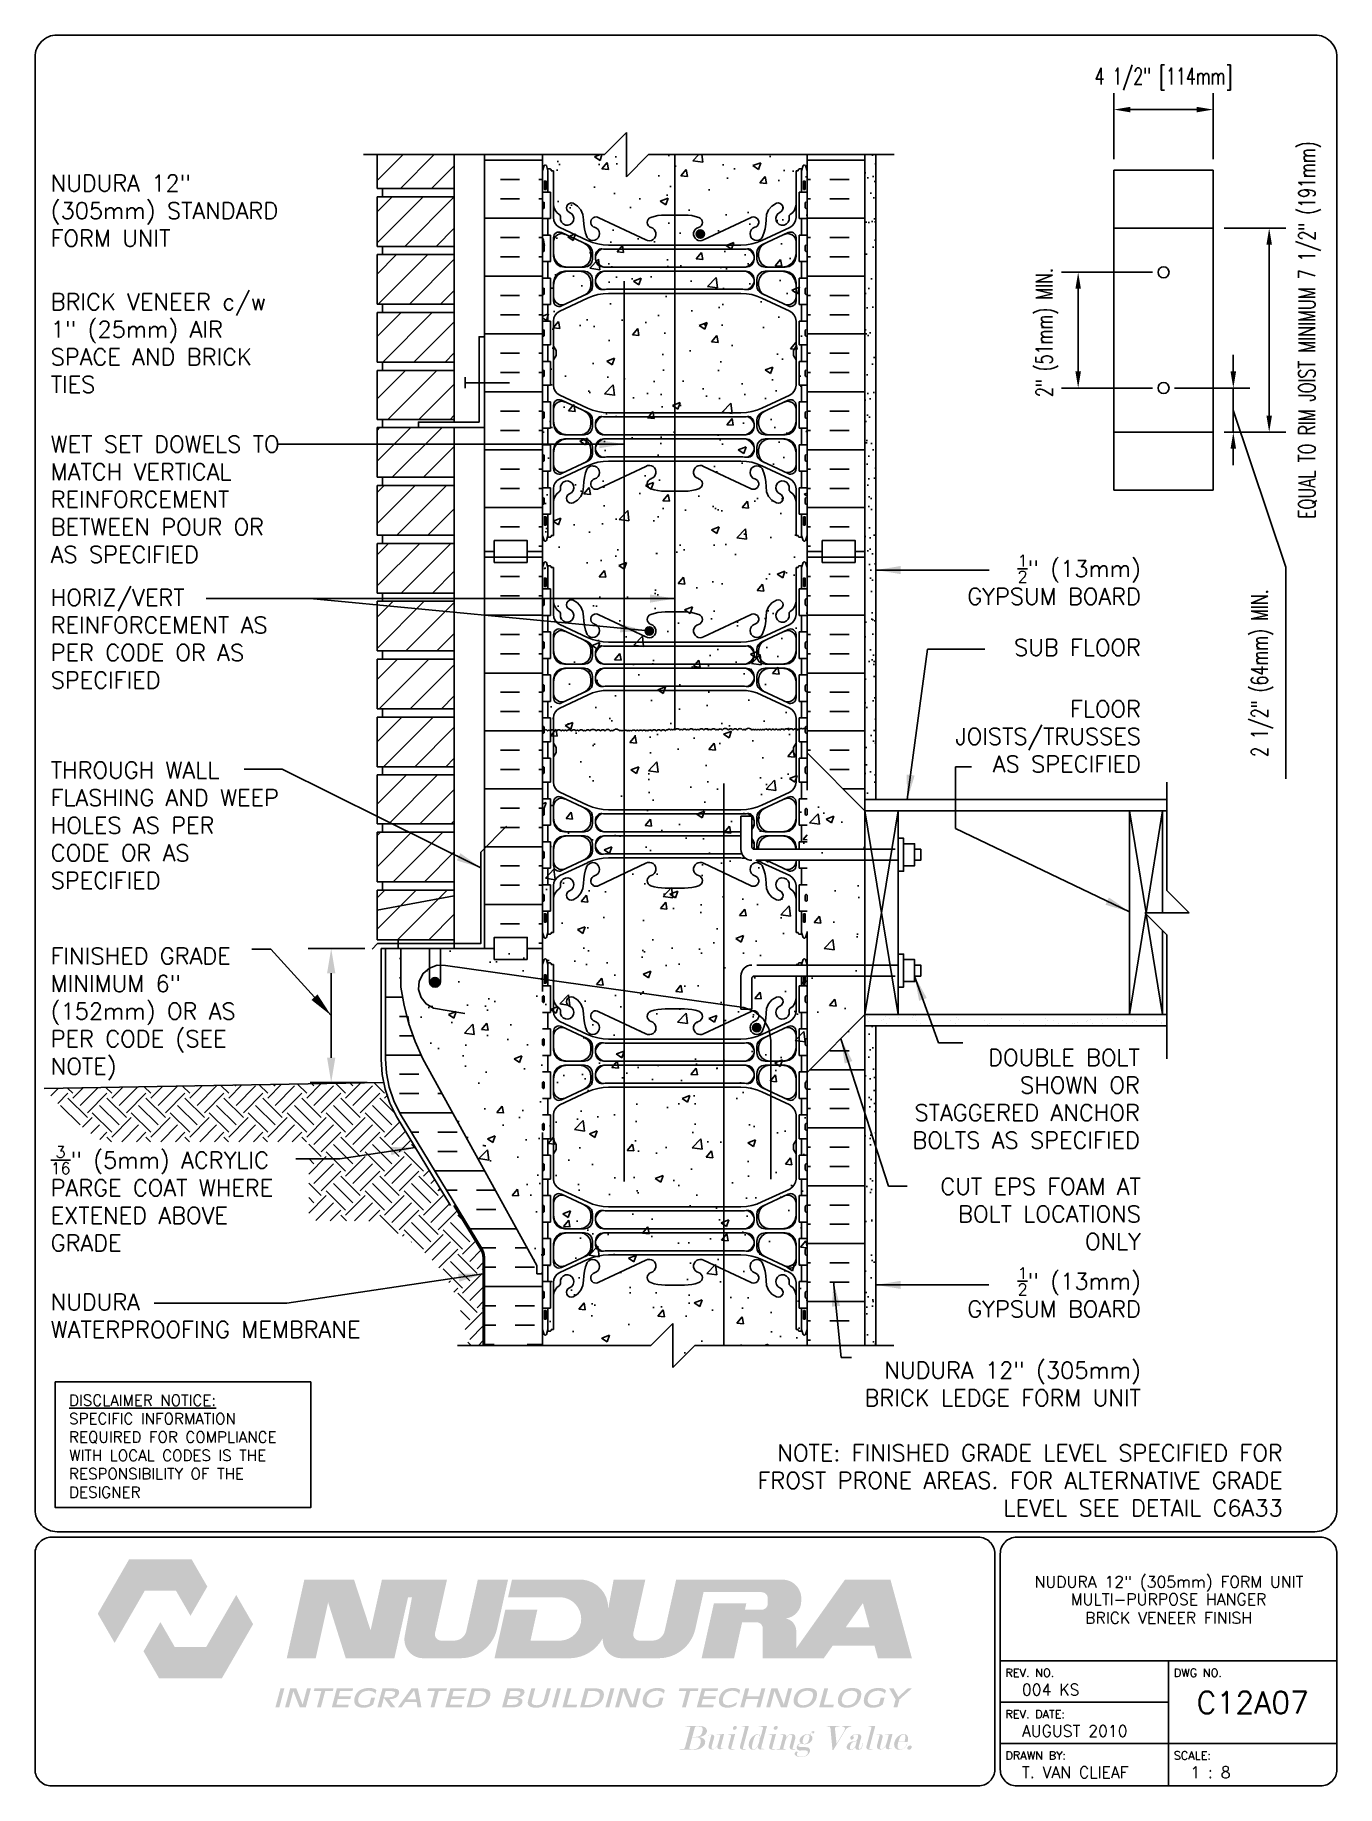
# Paper-space layout 'C12A07' of a CAD drawing. Header units: inches. Extents: x 0.42 to 7.8, y 0.49 to 10.41.
# The model-space entities are those that its viewports show. They can reach past a viewport. Long polylines and large blocks are cut down to what shows.
import ezdxf
from ezdxf.enums import TextEntityAlignment as Align

# ---------------------------------------------------------------- set-up
doc = ezdxf.new("R2010")
doc.units = ezdxf.units.IN
doc.header["$LTSCALE"] = 0.5
doc.header["$MEASUREMENT"] = 0
for name, pattern in [('DASHED2', [0.375, 0.25, -0.125]), ('DASHEDX2', [1.5, 1, -0.5]), ('HIDDEN2', [0.1875, 0.125, -0.0625])]:
    doc.linetypes.add(name, pattern=pattern)
for name, color, linetype in [('HATCH', 12, 'Continuous'), ('Hidden2', 12, 'HIDDEN2'), ('LINE15', 9, 'Continuous'), ('LINE18', 9, 'Continuous'), ('line25', 2, 'Continuous'), ('LINE3', 3, 'Continuous'), ('LINE50', 5, 'Continuous'), ('LINE9', 9, 'Continuous'), ('LOGO', 7, 'Continuous'), ('TBK_LINE65', 3, 'Continuous'), ('TBK_TEXT', 4, 'Continuous'), ('TEXT', 4, 'Continuous'), ('Web_Edge', 9, 'Continuous')]:
    doc.layers.add(name, color=color, linetype=linetype)
doc.styles.add('DIM', font='romans.shx', dxfattribs={"width": 0.7})
doc.styles.add('ROMANS', font='romans.shx', dxfattribs={"height": 1.125})
doc.dimstyles.new('ext_12', dxfattribs={"dimscale": 12, "dimtxt": 0.09375, "dimasz": 0.09375, "dimexe": 0.09375, "dimexo": 0.0625, "dimgap": 0.0625, "dimtad": 1, "dimdec": 1, "dimzin": 3, "dimdsep": 46, "dimlunit": 4, "dimtxsty": 'DIM', "dimcen": 0.09, "dimdle": 0.09375, "dimclrt": 4, "dimadec": 0, "dimazin": 0, "dimtfac": 1, "dimtdec": 1, "dimtmove": 2, "dimatfit": 3, "dimfxl": 0, "dimfrac": 2, "dimtolj": 1, "dimtzin": 0, "dimarcsym": 0})
doc.dimstyles.new('ext_8', dxfattribs={"dimscale": 8, "dimtxt": 0.09375, "dimasz": 0.09375, "dimexe": 0.09375, "dimexo": 0.0625, "dimgap": 0.0625, "dimtad": 1, "dimdec": 1, "dimzin": 3, "dimdsep": 46, "dimlunit": 4, "dimtxsty": 'DIM', "dimcen": 0.09, "dimdle": 0.09375, "dimclrt": 4, "dimadec": 0, "dimazin": 0, "dimtfac": 1, "dimtdec": 1, "dimtmove": 2, "dimatfit": 3, "dimfxl": 0, "dimfrac": 2, "dimtolj": 1, "dimtzin": 0, "dimarcsym": 0})
pattern_1 = [(37.5, (157.4923, -58.7168), (-0.031497, 0.963412), [0, -0.76, 0, -0.85, 0, -0.8125]), (7.5, (157.4923, -58.7168), (0.884888, 1.411073), [0, -0.41, 0, -0.685, 0, -0.2625]), (327.5, (156.8773, -58.7168), (1.557071, 0.00283), [0, -0.25, 0, -0.9, 0, -1.175]), (317.5, (156.8773, -58.7168), (1.503063, 0.438838), [0, -0.125, 0, -0.59, 0, -0.675])]

psp = doc.layouts.new('C12A07')

# ---------------------------------------------------------------- texts
at = {"layer": 'TBK_TEXT', "color": 7, "style": 'ROMANS'}
for s, p in [('REV. NO.', (5.9215, 1.107)), ('DWG NO.', (6.876, 1.107)), ('REV. DATE:', (5.9215, 0.8726)), ('DRAWN BY:', (5.9215, 0.6382)), ('SCALE:', (6.876, 0.6382))]:
    psp.add_text(s, height=0.04688, dxfattribs=at).set_placement(p)
at = {"layer": 'TEXT', "insert": (0.6134, 2.7065), "char_height": 0.0625, "width": 1.41371, "attachment_point": 1, "style": 'ROMANS'}
psp.add_mtext('{\\Fromans.shx|c1;\\LDISCLAIMER NOTICE:\\l\\PSPECIFIC INFORMATION REQUIRED FOR COMPLIANCE WITH LOCAL CODES IS THE RESPONSIBILITY OF THE DESIGNER}', dxfattribs=at)

msp = doc.modelspace()

# ---------------------------------------------------------------- texts
at = {"layer": 'TEXT', "char_height": 0.75, "style": 'ROMANS'}
for s, insert, width, attachment_point in [('NUDURA 12" (305mm) STANDARD FORM UNIT', (142.99, 5.616), 11.43486, 4), ('BRICK VENEER c/w 1" (25mm) AIR SPACE AND BRICK TIES', (142.99, -0.388), 11.43486, 4), ('WET SET DOWELS TO MATCH VERTICAL\\PREINFORCEMENT BETWEEN POUR OR AS SPECIFIED', (142.99, -7.472), 11.43486, 4), ('\\A1;{\\H0.7x;\\S1/2;}" (13mm) GYPSUM BOARD', (192.437, -11.12), 10.5218, 6), ('HORIZ/VERT REINFORCEMENT AS PER CODE OR AS SPECIFIED', (142.99, -13.797), 11.43486, 4), ('\\A1;{\\H1x;SUB FLOOR}', (192.437, -14.191), 11.43486, 6), ('\\A1;FLOOR JOISTS/TRUSSES \\PAS SPECIFIED', (192.437, -18.224), 11.43486, 6), ('THROUGH WALL FLASHING AND WEEP HOLES AS PER CODE OR AS SPECIFIED', (142.99, -22.254), 11.43486, 4), ('FINISHED GRADE MINIMUM 6" (152mm) OR AS PER CODE (SEE NOTE)', (142.99, -30.808), 10.75183, 4), ('DOUBLE BOLT SHOWN OR STAGGERED ANCHOR BOLTS AS SPECIFIED', (192.388, -34.66), 11.43486, 6), ('\\A1;{\\H0.7x;\\S3/16;}" (5mm) ACRYLIC PARGE COAT WHERE EXTENED ABOVE GRADE', (142.99, -39.19), 11.43486, 4), ('CUT EPS FOAM AT BOLT LOCATIONS ONLY ', (192.437, -39.881), 11.43486, 6), ('\\A1;{\\H0.7x;\\S1/2;}" (13mm) GYPSUM BOARD', (192.437, -43.433), 10.73552, 6), ('NUDURA \\PWATERPROOFING MEMBRANE ', (142.99, -44.496), 16.25496, 4), ('NUDURA 12" (305mm) BRICK LEDGE FORM UNIT', (192.437, -47.592), 14.1509, 6), ('\\A1;NOTE: FINISHED GRADE LEVEL SPECIFIED FOR FROST PRONE AREAS. FOR ALTERNATIVE GRADE LEVEL SEE DETAIL C6A33', (198.867, -51.963), 27.2137, 6)]:
    msp.add_mtext(s, dxfattribs=dict(at, insert=insert, width=width, attachment_point=attachment_point))

# ---------------------------------------------------------------- blocks, each defined once
blk = doc.blocks.new('TITLEBLOCK-Tag')
at = {"style": 'ROMANS'}
for tag, height, p in [('TITLE_LINE_1', 0.0625, (0.927, -0.1328)), ('TITLE_LINE_2', 0.0625, (0.9294, -0.2258)), ('CENTRE-LINE-3', 0.0625, (0.927, -0.3246)), ('TITLE_LINE_4', 0.0625, (0.927, -0.4299)), ('TITLE_LINE_5', 0.0625, (0.927, -0.526)), ('DWG', 0.125, (1.4043, -0.9102))]:
    blk.add_attdef(tag, text='', height=height, dxfattribs=at).set_placement(p, align=Align.MIDDLE_CENTER)
for tag, p in [('LATEST_REVISION', (0.0954, -0.8366)), ('REVISION_DATE', (0.0954, -1.071)), ('DRAWN_BY', (0.0954, -1.3053)), ('SCALE', (1.0499, -1.3053))]:
    blk.add_attdef(tag, text='', height=0.0469, dxfattribs=at).set_placement(p, align=Align.MIDDLE_LEFT)
blk = doc.blocks.new('*D3')
at = {"layer": 'Defpoints', "color": 0}
for p in [(191.211, 10.201), (191.211, 7.449), (195.711, 7.449)]:
    blk.add_point(p, dxfattribs=at)
at = {"layer": 'TEXT', "color": 0, "lineweight": -2}
for p, q in [((191.211, 7.949), (191.211, 10.951)), ((195.711, 7.949), (195.711, 10.951)), ((194.961, 10.201), (191.961, 10.201))]:
    blk.add_line(p, q, dxfattribs=at)
at = {"layer": 'TEXT', "color": 0}
for points in [[(191.961, 10.326), (191.961, 10.076), (191.211, 10.201)], [(194.961, 10.326), (194.961, 10.076), (195.711, 10.201)]]:
    blk.add_solid(points, dxfattribs=at)
at = {"layer": 'TEXT', "color": 4, "insert": (193.461, 11.587), "char_height": 0.75, "attachment_point": 5, "style": 'DIM'}
blk.add_mtext('\\A1;4 1/2" [114mm]', dxfattribs=at)
blk = doc.blocks.new('*D4')
at = {"layer": 'Defpoints', "color": 0}
for p in [(195.711, 4.824), (195.711, -4.426), (198.253, -4.426)]:
    blk.add_point(p, dxfattribs=at)
at = {"layer": 'TEXT', "color": 0, "lineweight": -2}
for p, q in [((196.211, 4.824), (199.003, 4.824)), ((198.253, 4.074), (198.253, -3.676)), ((196.211, -4.426), (199.003, -4.426))]:
    blk.add_line(p, q, dxfattribs=at)
at = {"layer": 'TEXT', "color": 0}
for points in [[(198.128, 4.074), (198.378, 4.074), (198.253, 4.824)], [(198.128, -3.676), (198.378, -3.676), (198.253, -4.426)]]:
    blk.add_solid(points, dxfattribs=at)
at = {"layer": 'TEXT', "color": 4, "insert": (200.09, 0.199), "char_height": 0.75, "attachment_point": 5, "rotation": 90, "style": 'DIM'}
blk.add_mtext('\\A1;EQUAL TO RIM JOIST MINIMUM 7 1/2" (191mm) ', dxfattribs=at)
blk = doc.blocks.new('*D5')
at = {"layer": 'Defpoints', "color": 0}
for p in [(189.59, 2.824), (193.461, 2.824), (193.461, -2.426)]:
    blk.add_point(p, dxfattribs=at)
at = {"layer": 'TEXT', "color": 0, "lineweight": -2}
for p, q in [((192.961, 2.824), (188.84, 2.824)), ((189.59, -1.676), (189.59, 2.074)), ((192.961, -2.426), (188.84, -2.426))]:
    blk.add_line(p, q, dxfattribs=at)
at = {"layer": 'TEXT', "color": 0}
for points in [[(189.465, 2.074), (189.715, 2.074), (189.59, 2.824)], [(189.465, -1.676), (189.715, -1.676), (189.59, -2.426)]]:
    blk.add_solid(points, dxfattribs=at)
at = {"layer": 'TEXT', "color": 4, "insert": (188.175, 0.089), "char_height": 0.75, "attachment_point": 5, "rotation": 90, "style": 'DIM'}
blk.add_mtext('\\A1;2" (51mm) MIN.', dxfattribs=at)
blk = doc.blocks.new('*D6')
at = {"layer": 'Defpoints', "color": 0}
for p in [(193.461, -2.426), (195.711, -4.426), (196.626, -4.426)]:
    blk.add_point(p, dxfattribs=at)
at = {"layer": 'TEXT', "color": 0, "lineweight": -2}
for p, q in [((196.626, -1.676), (196.626, -0.926)), ((193.961, -2.426), (197.376, -2.426)), ((196.626, -2.426), (196.626, -4.426)), ((196.626, -2.426), (196.626, -4.426)), ((196.626, -3.426), (199.009, -10.552)), ((196.211, -4.426), (197.376, -4.426)), ((196.626, -5.176), (196.626, -5.926)), ((199.009, -10.552), (199.009, -20.152))]:
    blk.add_line(p, q, dxfattribs=at)
at = {"layer": 'TEXT', "color": 0}
for points in [[(196.501, -1.676), (196.751, -1.676), (196.626, -2.426)], [(196.501, -5.176), (196.751, -5.176), (196.626, -4.426)]]:
    blk.add_solid(points, dxfattribs=at)
at = {"layer": 'TEXT', "color": 4, "insert": (197.938, -15.352), "char_height": 0.75, "attachment_point": 5, "rotation": 90, "style": 'DIM'}
blk.add_mtext('\\A1;2 1/2" (64mm) MIN.', dxfattribs=at)

# ---------------------------------------------------------------- dimensions: what is measured, and where the dimension line sits
at = {"layer": 'TEXT'}
dim = msp.add_linear_dim(base=(191.211, 10.201), p1=(195.711, 7.449), p2=(191.211, 7.449), dimstyle='ext_8', dxfattribs=at)
dim.commit()
dim.dimension.update_dxf_attribs({"geometry": '*D3', "text_midpoint": (193.461, 11.587), "dimtype": 160})
dim = msp.add_linear_dim(base=(198.253, -4.426), p1=(195.711, 4.824), p2=(195.711, -4.426), angle=90, text='EQUAL TO RIM JOIST MINIMUM 7 1/2" (191mm) ', dimstyle='ext_8', dxfattribs=at)
dim.commit()
dim.dimension.update_dxf_attribs({"geometry": '*D4', "text_midpoint": (200.09, 0.199), "dimtype": 160})
for base, p2, angle, text, override, picture, middle in [((189.59, 2.824), (193.461, 2.824), 90, '2" (51mm) MIN.', {"dimtmove": 2}, '*D5', (188.175, 0.089)), ((196.626, -4.426), (195.711, -4.426), 270, '2 1/2" (64mm) MIN.', {"dimtmove": 1}, '*D6', (199.009, -11.052))]:
    dim = msp.add_linear_dim(base=base, p1=(193.461, -2.426), p2=p2, angle=angle, text=text, dimstyle='ext_8', override=override, dxfattribs=at)
    dim.commit()
    dim.dimension.update_dxf_attribs({"geometry": picture, "text_midpoint": middle, "dimtype": 160})

# ---------------------------------------------------------------- hatches: boundary and pattern name
at = {"layer": 'HATCH'}
h = msp.add_hatch(dxfattribs=at)
h.set_pattern_fill('AR-CONC', color=256, scale=0.5, style=0)
edge = h.paths.add_edge_path()
edge.add_line((177.294, -9.842), (177.294, 8.158))
edge.add_line((177.294, 8.158), (170.106, 8.158))
edge.add_line((170.106, 8.158), (169.106, 7.158))
edge.add_line((169.106, 7.158), (169.106, 8.158))
edge.add_line((169.106, 8.158), (169.106, 9.158))
edge.add_line((169.106, 9.158), (168.106, 8.158))
edge.add_line((168.106, 8.158), (165.294, 8.158))
edge.add_line((165.294, 8.158), (165.294, -9.842))
edge.add_line((165.294, -9.842), (165.294, -17.977))
edge.add_spline(control_points=[(165.294, -17.977), (165.419, -18.041), (165.617, -18.142), (165.874, -17.856), (166.226, -18.15), (166.593, -17.878), (166.847, -18.15), (167.106, -17.956), (167.354, -18.167), (167.552, -18.027), (167.735, -18.011), (167.824, -18.135), (167.962, -18.172), (168.065, -18.048), (168.193, -17.998), (168.31, -17.963), (168.372, -17.987), (168.406, -18.029), (168.422, -18.084), (168.493, -18.11), (168.589, -18.134), (168.739, -18.142), (168.862, -18.067), (168.971, -18.059), (169.039, -18.047), (169.121, -18.063), (169.217, -18.109), (169.301, -18.147), (169.393, -18.153), (169.427, -18.063), (169.53, -18.045), (169.597, -17.984), (169.677, -17.992), (169.767, -17.989), (169.871, -17.993), (169.952, -18.031), (170.069, -18.095), (170.234, -18.108), (170.386, -18.041), (170.519, -17.965), (170.656, -17.947), (170.78, -17.941), (170.87, -17.968), (170.922, -18.054), (171.03, -18.121), (171.153, -18.158), (171.251, -18.149), (171.294, -18.145)], knot_values=[0, 0, 0, 0, 0.36882, 0.580962, 0.956064, 1.413946, 1.635694, 1.852394, 2.204033, 2.360582, 2.542219, 2.677797, 2.79395, 2.907785, 3.117226, 3.20968, 3.262351, 3.303115, 3.370216, 3.421138, 3.515057, 3.674522, 3.85319, 3.927977, 3.999794, 4.060692, 4.173001, 4.317056, 4.339836, 4.436406, 4.53825, 4.640095, 4.685656, 4.773056, 4.912503, 4.988734, 5.039656, 5.313971, 5.43662, 5.538465, 5.77077, 5.839112, 5.911139, 6.039898, 6.121993, 6.287819, 6.41534, 6.41534, 6.41534, 6.41534], degree=3, periodic=0)
edge.add_spline(control_points=[(171.294, -18.145), (171.336, -18.149), (171.434, -18.158), (171.558, -18.121), (171.666, -18.054), (171.717, -17.968), (171.807, -17.941), (171.931, -17.947), (172.068, -17.965), (172.201, -18.041), (172.354, -18.108), (172.518, -18.095), (172.636, -18.031), (172.717, -17.993), (172.821, -17.989), (172.91, -17.992), (172.991, -17.984), (173.058, -18.045), (173.161, -18.063), (173.194, -18.153), (173.253, -18.149), (173.277, -18.144), (173.294, -18.139)], knot_values=[4.266465, 4.266465, 4.266465, 4.266465, 4.393986, 4.559812, 4.641907, 4.770665, 4.842693, 4.911035, 5.14334, 5.245184, 5.367834, 5.642148, 5.693071, 5.769302, 5.908749, 5.996148, 6.04171, 6.143555, 6.245399, 6.341968, 6.364749, 6.41534, 6.41534, 6.41534, 6.41534], degree=3, periodic=0)
edge.add_spline(control_points=[(173.294, -18.139), (173.31, -18.144), (173.334, -18.149), (173.393, -18.153), (173.427, -18.063), (173.53, -18.045), (173.597, -17.984), (173.677, -17.992), (173.767, -17.989), (173.871, -17.993), (173.952, -18.031), (174.069, -18.095), (174.234, -18.108), (174.386, -18.041), (174.519, -17.965), (174.656, -17.947), (174.78, -17.941), (174.87, -17.968), (174.922, -18.054), (175.03, -18.121), (175.153, -18.158), (175.251, -18.149), (175.294, -18.145)], knot_values=[4.266465, 4.266465, 4.266465, 4.266465, 4.317056, 4.339836, 4.436406, 4.53825, 4.640095, 4.685656, 4.773056, 4.912503, 4.988734, 5.039656, 5.313971, 5.43662, 5.538465, 5.77077, 5.839112, 5.911139, 6.039898, 6.121993, 6.287819, 6.41534, 6.41534, 6.41534, 6.41534], degree=3, periodic=0)
edge.add_spline(control_points=[(175.294, -18.145), (175.336, -18.149), (175.434, -18.158), (175.558, -18.121), (175.666, -18.054), (175.717, -17.968), (175.807, -17.941), (175.931, -17.947), (176.068, -17.965), (176.201, -18.041), (176.354, -18.108), (176.518, -18.095), (176.636, -18.031), (176.717, -17.993), (176.821, -17.989), (176.91, -17.992), (176.991, -17.984), (177.058, -18.045), (177.161, -18.063), (177.194, -18.153), (177.253, -18.149), (177.277, -18.144), (177.294, -18.139)], knot_values=[4.266465, 4.266465, 4.266465, 4.266465, 4.393986, 4.559812, 4.641907, 4.770665, 4.842693, 4.911035, 5.14334, 5.245184, 5.367834, 5.642148, 5.693071, 5.769302, 5.908749, 5.996148, 6.04171, 6.143555, 6.245399, 6.341968, 6.364749, 6.41534, 6.41534, 6.41534, 6.41534], degree=3, periodic=0)
edge.add_line((177.294, -18.139), (177.294, -9.842))
h = msp.add_hatch(dxfattribs=at)
h.set_pattern_fill('ANSI31', color=256, scale=8, style=0)
h.set_pattern_definition([(45, (151.4923, -58.7168), (-0.707107, 0.707107), [])])
h.paths.add_polyline_path([(161.294, -25.192), (157.794, -25.192), (157.794, -27.442), (161.294, -27.442)])
h.paths.add_polyline_path([(161.294, -22.567), (157.794, -22.567), (157.794, -24.817), (161.294, -24.817)])
h.paths.add_polyline_path([(161.294, -19.972), (157.794, -19.972), (157.794, -22.192), (161.294, -22.192)])
h.paths.add_polyline_path([(161.294, -17.347), (157.794, -17.347), (157.794, -19.597), (161.294, -19.597)])
h.paths.add_polyline_path([(161.294, -14.747), (159.669, -14.747), (159.669, -14.722), (157.794, -14.722), (157.794, -16.972), (161.294, -16.972)])
h.paths.add_polyline_path([(161.294, -12.097), (157.794, -12.097), (157.794, -14.347), (161.294, -14.347)])
h.paths.add_polyline_path([(161.294, -9.472), (157.794, -9.472), (157.794, -11.722), (161.294, -11.722)])
h.paths.add_polyline_path([(161.294, -6.847), (157.794, -6.847), (157.794, -9.097), (161.294, -9.097)])
h.paths.add_polyline_path([(161.294, -4.247), (159.669, -4.247), (159.669, -4.222), (157.794, -4.222), (157.794, -6.472), (161.294, -6.472)])
h.paths.add_polyline_path([(161.294, -1.626), (157.794, -1.626), (157.794, -3.847), (161.294, -3.847)])
h.paths.add_polyline_path([(161.294, 0.999), (157.794, 0.999), (157.794, -1.251), (161.294, -1.251)])
h.paths.add_polyline_path([(161.294, 3.624), (157.794, 3.624), (157.794, 1.374), (161.294, 1.374)])
h.paths.add_polyline_path([(161.294, 6.224), (159.669, 6.224), (159.669, 6.249), (157.794, 6.249), (157.794, 3.999), (161.294, 3.999)])
h.paths.add_polyline_path([(161.294, 8.158), (157.794, 8.158), (157.794, 6.624), (161.294, 6.624)])
h = msp.add_hatch(dxfattribs=at)
h.set_pattern_fill('INSUL', color=256, scale=7, style=0)
h.set_pattern_definition([(0, (-2760.868, -406.8515), (0, 2.625), []), (0, (-2760.868, -405.9765), (0, 2.625), [0.875, -0.875]), (0, (-2760.868, -405.1015), (0, 2.625), [0.875, -0.875])])
h.paths.add_polyline_path([(162.669, -9.842), (163.106, -9.842), (163.106, -9.342), (164.606, -9.342), (164.606, -9.842), (165.294, -9.842), (165.294, 8.158), (164.606, 8.158), (164.606, 8.658), (163.106, 8.658), (163.106, 8.158), (162.669, 8.158)])
h = msp.add_hatch(dxfattribs=at)
h.set_pattern_fill('INSUL', color=256, scale=7, style=0)
h.set_pattern_definition([(180, (3103.4552, -406.8515), (0, 2.625), []), (180, (3103.4552, -405.9765), (0, 2.625), [0.875, -0.875]), (180, (3103.4552, -405.1015), (0, 2.625), [0.875, -0.875])])
h.paths.add_polyline_path([(179.919, -9.842), (179.481, -9.842), (179.481, -9.342), (177.981, -9.342), (177.981, -9.842), (177.294, -9.842), (177.294, 8.158), (177.981, 8.158), (177.981, 8.658), (179.481, 8.658), (179.481, 8.158), (179.919, 8.158)])
h = msp.add_hatch(dxfattribs=at)
h.set_pattern_fill('AR-SAND', color=256, scale=0.5, style=0)
h.set_pattern_definition(pattern_1)
h.paths.add_polyline_path([(180.419, 8.158), (179.919, 8.158), (179.919, -9.842), (179.906, -21.092), (180.419, -21.092)])
h = msp.add_hatch(dxfattribs=at)
h.set_pattern_fill('INSUL', color=256, scale=7, style=0)
h.set_pattern_definition([(0, (-2760.868, -424.8515), (0, 2.625), []), (0, (-2760.868, -423.9765), (0, 2.625), [0.875, -0.875]), (0, (-2760.868, -423.1015), (0, 2.625), [0.875, -0.875])])
h.paths.add_polyline_path([(162.669, -27.842), (163.106, -27.842), (163.106, -27.342), (164.606, -27.342), (164.606, -27.842), (165.294, -27.842), (165.294, -9.842), (164.606, -9.842), (164.606, -9.342), (163.106, -9.342), (163.106, -9.842), (162.669, -9.842)])
h = msp.add_hatch(dxfattribs=at)
h.set_pattern_fill('INSUL', color=256, scale=7, style=0)
h.set_pattern_definition([(180, (3103.4552, -424.8515), (0, 2.625), []), (180, (3103.4552, -423.9765), (0, 2.625), [0.875, -0.875]), (180, (3103.4552, -423.1015), (0, 2.625), [0.875, -0.875])])
h.paths.add_polyline_path([(177.294, -18.967), (179.919, -21.592), (179.919, -9.842), (179.481, -9.842), (179.481, -9.342), (177.981, -9.342), (177.981, -9.842), (177.294, -9.842)])
h = msp.add_hatch(dxfattribs=at)
h.set_pattern_fill('AR-CONC', color=256, scale=0.5, style=0)
edge = h.paths.add_edge_path()
edge.add_line((177.294, -23.842), (174.79, -23.842))
edge.add_arc((174.79, -23.342), 0.5, 180, 270, ccw=False)
edge.add_line((174.29, -23.342), (174.29, -21.842))
edge.add_line((174.29, -21.842), (174.79, -21.842))
edge.add_line((174.79, -21.842), (174.79, -23.242))
edge.add_arc((174.89, -23.242), 0.1, 180, 270)
edge.add_line((174.89, -23.342), (177.294, -23.342))
edge.add_line((177.294, -23.342), (177.294, -18.967))
edge.add_line((177.294, -18.967), (177.294, -18.139))
edge.add_spline(control_points=[(177.294, -18.139), (177.277, -18.144), (177.253, -18.149), (177.194, -18.153), (177.161, -18.063), (177.058, -18.045), (176.991, -17.984), (176.91, -17.992), (176.821, -17.989), (176.717, -17.993), (176.636, -18.031), (176.518, -18.095), (176.354, -18.108), (176.201, -18.041), (176.068, -17.965), (175.931, -17.947), (175.807, -17.941), (175.717, -17.968), (175.666, -18.054), (175.558, -18.121), (175.434, -18.158), (175.336, -18.149), (175.294, -18.145)], knot_values=[4.266465, 4.266465, 4.266465, 4.266465, 4.317056, 4.339836, 4.436406, 4.53825, 4.640095, 4.685656, 4.773056, 4.912503, 4.988734, 5.039656, 5.313971, 5.43662, 5.538465, 5.77077, 5.839112, 5.911139, 6.039898, 6.121993, 6.287819, 6.41534, 6.41534, 6.41534, 6.41534], degree=3, periodic=0)
edge.add_spline(control_points=[(175.294, -18.145), (175.251, -18.149), (175.153, -18.158), (175.03, -18.121), (174.922, -18.054), (174.87, -17.968), (174.78, -17.941), (174.656, -17.947), (174.519, -17.965), (174.386, -18.041), (174.234, -18.108), (174.069, -18.095), (173.952, -18.031), (173.871, -17.993), (173.767, -17.989), (173.677, -17.992), (173.597, -17.984), (173.53, -18.045), (173.427, -18.063), (173.393, -18.153), (173.334, -18.149), (173.31, -18.144), (173.294, -18.139)], knot_values=[4.266465, 4.266465, 4.266465, 4.266465, 4.393986, 4.559812, 4.641907, 4.770665, 4.842693, 4.911035, 5.14334, 5.245184, 5.367834, 5.642148, 5.693071, 5.769302, 5.908749, 5.996148, 6.04171, 6.143555, 6.245399, 6.341968, 6.364749, 6.41534, 6.41534, 6.41534, 6.41534], degree=3, periodic=0)
edge.add_spline(control_points=[(173.294, -18.139), (173.277, -18.144), (173.253, -18.149), (173.194, -18.153), (173.161, -18.063), (173.058, -18.045), (172.991, -17.984), (172.91, -17.992), (172.821, -17.989), (172.717, -17.993), (172.636, -18.031), (172.518, -18.095), (172.354, -18.108), (172.201, -18.041), (172.068, -17.965), (171.931, -17.947), (171.807, -17.941), (171.717, -17.968), (171.666, -18.054), (171.558, -18.121), (171.434, -18.158), (171.336, -18.149), (171.294, -18.145)], knot_values=[4.266465, 4.266465, 4.266465, 4.266465, 4.317056, 4.339836, 4.436406, 4.53825, 4.640095, 4.685656, 4.773056, 4.912503, 4.988734, 5.039656, 5.313971, 5.43662, 5.538465, 5.77077, 5.839112, 5.911139, 6.039898, 6.121993, 6.287819, 6.41534, 6.41534, 6.41534, 6.41534], degree=3, periodic=0)
edge.add_spline(control_points=[(171.294, -18.145), (171.251, -18.149), (171.153, -18.158), (171.03, -18.121), (170.922, -18.054), (170.87, -17.968), (170.78, -17.941), (170.656, -17.947), (170.519, -17.965), (170.386, -18.041), (170.234, -18.108), (170.069, -18.095), (169.952, -18.031), (169.871, -17.993), (169.767, -17.989), (169.677, -17.992), (169.597, -17.984), (169.53, -18.045), (169.427, -18.063), (169.393, -18.153), (169.301, -18.147), (169.217, -18.109), (169.121, -18.063), (169.039, -18.047), (168.971, -18.059), (168.862, -18.067), (168.739, -18.142), (168.589, -18.134), (168.493, -18.11), (168.422, -18.084), (168.406, -18.029), (168.372, -17.987), (168.31, -17.963), (168.193, -17.998), (168.065, -18.048), (167.962, -18.172), (167.824, -18.135), (167.735, -18.011), (167.552, -18.027), (167.354, -18.167), (167.106, -17.956), (166.847, -18.15), (166.593, -17.878), (166.226, -18.15), (165.874, -17.856), (165.617, -18.142), (165.419, -18.041), (165.294, -17.977)], knot_values=[0, 0, 0, 0, 0.127521, 0.293347, 0.375442, 0.5042, 0.576228, 0.64457, 0.876875, 0.97872, 1.101369, 1.375684, 1.426606, 1.502837, 1.642284, 1.729684, 1.775245, 1.87709, 1.978934, 2.075503, 2.098284, 2.242339, 2.354648, 2.415546, 2.487363, 2.56215, 2.740817, 2.900283, 2.994201, 3.045124, 3.112225, 3.152989, 3.20566, 3.298114, 3.507555, 3.62139, 3.737542, 3.87312, 4.054757, 4.211307, 4.562946, 4.779646, 5.001394, 5.459275, 5.834378, 6.04652, 6.41534, 6.41534, 6.41534, 6.41534], degree=3, periodic=0)
edge.add_line((165.294, -17.977), (165.294, -27.842))
edge.add_line((165.294, -27.842), (165.294, -42.592))
edge.add_line((165.294, -42.592), (165.294, -45.842))
edge.add_line((165.294, -45.842), (170.203, -45.842))
edge.add_line((170.203, -45.842), (171.203, -44.842))
edge.add_line((171.203, -44.842), (171.203, -45.842))
edge.add_line((171.203, -45.842), (171.203, -46.842))
edge.add_line((171.203, -46.842), (172.203, -45.842))
edge.add_line((172.203, -45.842), (177.294, -45.842))
edge.add_line((177.294, -45.842), (177.294, -33.467))
edge.add_line((177.294, -33.467), (177.294, -29.092))
edge.add_line((177.294, -29.092), (174.89, -29.092))
edge.add_arc((174.89, -29.192), 0.1, 90, 180)
edge.add_line((174.79, -29.192), (174.79, -30.592))
edge.add_line((174.79, -30.592), (174.29, -30.592))
edge.add_line((174.29, -30.592), (174.29, -29.092))
edge.add_arc((174.79, -29.092), 0.5, 90, 180, ccw=False)
edge.add_line((174.79, -28.592), (177.294, -28.592))
edge.add_line((177.294, -28.592), (177.294, -23.842))
h = msp.add_hatch(dxfattribs=at)
h.set_pattern_fill('AR-CONC', color=256, scale=0.5, style=0)
h.set_pattern_definition([(50, (43.8696, -181.4812), (3.5863, -0.31376), [0.375, -4.125]), (355, (43.8696, -181.4812), (-0.693757, 3.76096), [0.3, -3.3]), (100.4514, (44.1685, -181.5074), (2.892547, 3.4472), [0.3187, -3.50571]), (46.1842, (43.8696, -180.4812), (5.336205, -0.827595), [0.5625, -6.1875]), (96.6356, (44.3143, -180.55), (4.67331, 4.87059), [0.47805, -5.25856]), (351.1842, (43.8696, -180.481), (4.67331, 4.8706), [0.45, -4.95]), (21, (44.3696, -180.7312), (2.984535, -2.013094), [0.375, -4.125]), (326, (44.3696, -180.7312), (1.216577, 3.62575), [0.3, -3.3]), (71.4514, (44.6183, -180.899), (4.201113, 1.61265), [0.3187, -3.50571]), (37.5, (43.8696, -181.4812), (0.060799, 1.664469), [0, -3.26, 0, -3.35, 0, -3.3125]), (7.5, (43.8696, -181.4812), (1.315348, 1.972059), [0, -1.91, 0, -3.185, 0, -1.2625]), (327.5, (42.7546, -181.4812), (2.669112, -0.112774), [0, -1.25, 0, -3.9, 0, -5.175]), (317.5, (42.2546, -181.4812), (2.91593, 0.500525), [0, -1.625, 0, -2.59, 0, -3.675])])
h.paths.add_polyline_path([(179.919, -24.154), (177.294, -24.154), (177.294, -28.279), (179.919, -28.279)])
h.paths.add_polyline_path([(179.919, -29.717), (179.919, -28.779), (177.294, -28.779), (177.294, -32.342)])
h.paths.add_polyline_path([(177.294, -20.092), (177.294, -23.654), (179.919, -23.654), (179.919, -22.717)])
h = msp.add_hatch(dxfattribs=at)
h.set_pattern_fill('INSUL', color=256, scale=7, style=0)
h.set_pattern_definition([(0, (-2837.197, -468.4243), (0, 2.625), []), (0, (-2837.197, -467.5493), (0, 2.625), [0.875, -0.875]), (0, (-2837.197, -466.6743), (0, 2.625), [0.875, -0.875])])
h.paths.add_polyline_path([(159.869, -32.842, -0.079579), (158.869, -29.592), (158.869, -27.842), (158.169, -27.842), (158.169, -32.842, 0.131652), (158.839, -35.342), (162.577, -41.492, -0.10438), (162.669, -41.967), (162.669, -45.842), (163.106, -45.842), (163.106, -45.342), (164.606, -45.342), (164.606, -45.842), (165.294, -45.842), (165.294, -42.592), (165.044, -42.592), (165.044, -42.217)])
h = msp.add_hatch(dxfattribs=at)
h.set_pattern_fill('AR-CONC', color=256, scale=0.5, style=0)
h.set_pattern_definition([(50, (-2837.197, -468.4243), (3.586301, -0.3137607), [0.375, -4.125]), (355, (-2837.197, -468.4243), (-0.6937567, 3.7609607), [0.3, -3.3]), (100.4514, (-2836.8982, -468.4504), (2.892547, 3.4471977), [0.318701, -3.5057106]), (46.1842, (-2837.197, -467.4243), (5.336205, -0.827595), [0.5625, -6.1875]), (96.6356, (-2836.7524, -467.493), (4.6733135, 4.870589), [0.478051, -5.258565]), (351.1842, (-2837.197, -467.4243), (4.67331, 4.870593), [0.45, -4.95]), (21, (-2836.697, -467.6743), (2.9845353, -2.0130945), [0.375, -4.125]), (326, (-2836.697, -467.6743), (1.2165767, 3.6257502), [0.3, -3.3]), (71.4514, (-2836.4484, -467.842), (4.201113, 1.6126525), [0.318701, -3.5057106]), (37.5, (-2837.1971, -468.4243), (0.0607993, 1.66446927), [0, -3.26, 0, -3.35, 0, -3.3125]), (7.5, (-2837.1971, -468.4243), (1.3153477, 1.9720586), [0, -1.91, 0, -3.185, 0, -1.2625]), (327.5, (-2838.3121, -468.4243), (2.6691122, -0.11277436), [0, -1.25, 0, -3.9, 0, -5.175]), (317.5, (-2838.812, -468.4243), (2.9159308, 0.500525), [0, -1.625, 0, -2.59, 0, -3.675])])
h.paths.add_polyline_path([(165.044, -42.217), (165.044, -42.592), (165.294, -42.592), (165.294, -27.842), (160.669, -27.842), (160.669, -29.342, -1), (160.169, -29.342), (160.169, -27.842), (158.869, -27.842), (158.869, -29.592, 0.079579), (159.869, -32.842)])
h = msp.add_hatch(dxfattribs=at)
h.set_pattern_fill('INSUL', color=256, scale=7, style=0)
h.set_pattern_definition([(180, (3103.4552, -442.8515), (0, 2.625), []), (180, (3103.4552, -441.9765), (0, 2.625), [0.875, -0.875]), (180, (3103.4552, -441.1015), (0, 2.625), [0.875, -0.875])])
h.paths.add_polyline_path([(179.919, -30.842), (177.294, -33.467), (177.294, -45.842), (177.981, -45.842), (177.981, -45.342), (179.481, -45.342), (179.481, -45.842), (179.919, -45.842)])
h = msp.add_hatch(dxfattribs=at)
h.set_pattern_fill('AR-SAND', color=256, scale=0.5, style=0)
h.set_pattern_definition(pattern_1)
h.paths.add_polyline_path([(180.419, -31.654), (180.325, -31.342), (179.919, -31.342), (179.919, -45.842), (180.419, -45.842)])
h = msp.add_hatch(dxfattribs=at)
h.set_pattern_fill('EARTH', color=256, scale=5, angle=45, style=0)
h.set_pattern_definition([(45, (75.7109, 3.5981), (1e-16, 1.767767), [1.25, -1.25]), (45, (75.3795, 3.9295), (1e-16, 1.767767), [1.25, -1.25]), (45, (75.048, 4.261), (1e-16, 1.767767), [1.25, -1.25]), (135, (75.048, 4.482), (-1.767767, 2e-16), [1.25, -1.25]), (135, (75.3795, 4.8134), (-1.767767, 2e-16), [1.25, -1.25]), (135, (75.7109, 5.1449), (-1.767767, 2e-16), [1.25, -1.25])])
edge = h.paths.add_edge_path()
edge.add_line((154.69, -36.605), (154.69, -40.176))
edge.add_line((154.69, -40.176), (157.68, -40.207))
edge.add_line((157.68, -40.207), (157.767, -40.247))
edge.add_line((157.767, -40.247), (157.853, -40.288))
edge.add_line((157.853, -40.288), (157.939, -40.329))
edge.add_line((157.939, -40.329), (158.024, -40.37))
edge.add_line((158.024, -40.37), (158.108, -40.412))
edge.add_line((158.108, -40.412), (158.191, -40.455))
edge.add_line((158.191, -40.455), (158.274, -40.498))
edge.add_line((158.274, -40.498), (158.357, -40.542))
edge.add_line((158.357, -40.542), (158.438, -40.586))
edge.add_line((158.438, -40.586), (158.519, -40.631))
edge.add_line((158.519, -40.631), (158.6, -40.677))
edge.add_line((158.6, -40.677), (158.679, -40.723))
edge.add_line((158.679, -40.723), (158.758, -40.77))
edge.add_line((158.758, -40.77), (158.836, -40.818))
edge.add_line((158.836, -40.818), (158.914, -40.866))
edge.add_line((158.914, -40.866), (158.99, -40.914))
edge.add_line((158.99, -40.914), (159.066, -40.964))
edge.add_line((159.066, -40.964), (159.141, -41.014))
edge.add_line((159.141, -41.014), (159.215, -41.064))
edge.add_line((159.215, -41.064), (159.289, -41.116))
edge.add_line((159.289, -41.116), (159.361, -41.168))
edge.add_line((159.361, -41.168), (159.433, -41.22))
edge.add_line((159.433, -41.22), (159.504, -41.273))
edge.add_line((159.504, -41.273), (159.574, -41.327))
edge.add_line((159.574, -41.327), (159.644, -41.382))
edge.add_line((159.644, -41.382), (159.712, -41.438))
edge.add_line((159.712, -41.438), (159.779, -41.494))
edge.add_line((159.779, -41.494), (159.846, -41.55))
edge.add_line((159.846, -41.55), (159.912, -41.608))
edge.add_line((159.912, -41.608), (159.976, -41.666))
edge.add_line((159.976, -41.666), (160.04, -41.725))
edge.add_line((160.04, -41.725), (160.103, -41.785))
edge.add_line((160.103, -41.785), (160.165, -41.845))
edge.add_line((160.165, -41.845), (160.225, -41.907))
edge.add_line((160.225, -41.907), (160.285, -41.969))
edge.add_line((160.285, -41.969), (160.344, -42.031))
edge.add_line((160.344, -42.031), (160.402, -42.095))
edge.add_line((160.402, -42.095), (160.459, -42.159))
edge.add_line((160.459, -42.159), (160.515, -42.224))
edge.add_line((160.515, -42.224), (160.569, -42.29))
edge.add_line((160.569, -42.29), (160.623, -42.357))
edge.add_line((160.623, -42.357), (160.676, -42.424))
edge.add_line((160.676, -42.424), (160.727, -42.493))
edge.add_line((160.727, -42.493), (160.777, -42.562))
edge.add_line((160.777, -42.562), (160.827, -42.632))
edge.add_line((160.827, -42.632), (160.875, -42.703))
edge.add_line((160.875, -42.703), (160.922, -42.774))
edge.add_line((160.922, -42.774), (160.968, -42.847))
edge.add_line((160.968, -42.847), (161.012, -42.92))
edge.add_line((161.012, -42.92), (161.056, -42.994))
edge.add_line((161.056, -42.994), (161.098, -43.069))
edge.add_line((161.098, -43.069), (161.139, -43.145))
edge.add_line((161.139, -43.145), (161.179, -43.222))
edge.add_line((161.179, -43.222), (161.218, -43.3))
edge.add_line((161.218, -43.3), (161.255, -43.378))
edge.add_line((161.255, -43.378), (161.291, -43.458))
edge.add_line((161.291, -43.458), (161.326, -43.538))
edge.add_line((161.326, -43.538), (161.36, -43.62))
edge.add_line((161.36, -43.62), (161.392, -43.702))
edge.add_line((161.392, -43.702), (161.423, -43.785))
edge.add_line((161.423, -43.785), (161.454, -43.868))
edge.add_line((161.454, -43.868), (161.483, -43.953))
edge.add_line((161.483, -43.953), (161.511, -44.038))
edge.add_line((161.511, -44.038), (161.538, -44.124))
edge.add_line((161.538, -44.124), (161.564, -44.211))
edge.add_line((161.564, -44.211), (161.59, -44.298))
edge.add_line((161.59, -44.298), (161.614, -44.386))
edge.add_line((161.614, -44.386), (161.638, -44.474))
edge.add_line((161.638, -44.474), (161.661, -44.563))
edge.add_line((161.661, -44.563), (161.684, -44.652))
edge.add_line((161.684, -44.652), (161.706, -44.742))
edge.add_line((161.706, -44.742), (161.727, -44.832))
edge.add_line((161.727, -44.832), (161.748, -44.923))
edge.add_line((161.748, -44.923), (161.768, -45.014))
edge.add_line((161.768, -45.014), (161.788, -45.105))
edge.add_line((161.788, -45.105), (161.807, -45.197))
edge.add_line((161.807, -45.197), (161.826, -45.288))
edge.add_line((161.826, -45.288), (161.845, -45.38))
edge.add_line((161.845, -45.38), (161.864, -45.472))
edge.add_line((161.864, -45.472), (161.882, -45.565))
edge.add_line((161.882, -45.565), (161.9, -45.657))
edge.add_line((161.9, -45.657), (161.918, -45.75))
edge.add_line((161.918, -45.75), (161.937, -45.842))
edge.add_line((161.937, -45.842), (162.608, -45.842))
edge.add_line((162.608, -45.842), (162.608, -41.959))
edge.add_arc((161.656, -41.942), 0.952, 358.95484, 381.97412)
edge.add_line((162.539, -41.586), (161.271, -39.5))
edge.add_line((161.271, -39.5), (161.128, -39.5))
edge.add_line((161.128, -39.5), (158.677, -35.467))
edge.add_arc((163.169, -32.872), 5.188, 191.64391, 210.02356, ccw=False)
edge.add_line((158.088, -33.919), (142.688, -34.188))
edge.add_line((142.688, -34.188), (142.75, -34.257))
edge.add_line((142.75, -34.257), (142.813, -34.326))
edge.add_line((142.813, -34.326), (142.875, -34.395))
edge.add_line((142.875, -34.395), (142.937, -34.464))
edge.add_line((142.937, -34.464), (143, -34.533))
edge.add_line((143, -34.533), (143.063, -34.602))
edge.add_line((143.063, -34.602), (143.125, -34.671))
edge.add_line((143.125, -34.671), (143.188, -34.739))
edge.add_line((143.188, -34.739), (143.251, -34.807))
edge.add_line((143.251, -34.807), (143.314, -34.875))
edge.add_line((143.314, -34.875), (143.378, -34.942))
edge.add_line((143.378, -34.942), (143.441, -35.009))
edge.add_line((143.441, -35.009), (143.505, -35.076))
edge.add_line((143.505, -35.076), (143.569, -35.142))
edge.add_line((143.569, -35.142), (143.633, -35.207))
edge.add_line((143.633, -35.207), (143.698, -35.272))
edge.add_line((143.698, -35.272), (143.763, -35.337))
edge.add_line((143.763, -35.337), (143.828, -35.401))
edge.add_line((143.828, -35.401), (143.894, -35.464))
edge.add_line((143.894, -35.464), (143.959, -35.527))
edge.add_line((143.959, -35.527), (144.026, -35.589))
edge.add_line((144.026, -35.589), (144.092, -35.65))
edge.add_line((144.092, -35.65), (144.159, -35.71))
edge.add_line((144.159, -35.71), (144.227, -35.77))
edge.add_line((144.227, -35.77), (144.295, -35.829))
edge.add_line((144.295, -35.829), (144.363, -35.887))
edge.add_line((144.363, -35.887), (144.432, -35.944))
edge.add_line((144.432, -35.944), (144.501, -36))
edge.add_line((144.501, -36), (144.571, -36.055))
edge.add_line((144.571, -36.055), (144.641, -36.109))
edge.add_line((144.641, -36.109), (144.712, -36.162))
edge.add_line((144.712, -36.162), (144.784, -36.214))
edge.add_line((144.784, -36.214), (144.855, -36.266))
edge.add_line((144.855, -36.266), (144.928, -36.316))
edge.add_line((144.928, -36.316), (145.001, -36.366))
edge.add_line((145.001, -36.366), (145.074, -36.414))
edge.add_line((145.074, -36.414), (145.148, -36.462))
edge.add_line((145.148, -36.462), (145.222, -36.509))
edge.add_line((145.222, -36.509), (145.297, -36.555))
edge.add_line((145.297, -36.555), (145.372, -36.6))
edge.add_line((145.372, -36.6), (145.38, -36.605))
edge.add_line((145.38, -36.605), (154.69, -36.605))
at = {"layer": 'LINE3'}
for points in [[(172.264, 4.558, 1), (172.639, 4.558, 1)], [(169.948, -13.442, 1), (170.323, -13.442, 1)], [(160.231, -29.342, 1), (160.606, -29.342, 1)], [(175.2, -31.43, 1), (174.825, -31.43, 1)]]:
    msp.add_hatch(color=256, dxfattribs=at).paths.add_polyline_path(points)

# ---------------------------------------------------------------- linework, layer by layer
at = {"layer": 'HATCH', "linetype": 'Continuous'}
for p, q in [((181.419, -21.592), (179.919, -30.842)), ((179.919, -21.592), (181.419, -30.842))]:
    msp.add_line(p, q, dxfattribs=at)
at = {"layer": 'HATCH'}
for p, q in [((191.919, -21.592), (192.669, -26.217)), ((193.419, -21.592), (192.669, -26.217)), ((192.662, -26.261), (191.919, -30.842)), ((192.679, -26.278), (193.419, -30.842)), ((180.038, -30.904), (180.038, -30.904)), ((180.843, -30.923), (180.843, -30.923)), ((182.068, -30.948), (182.068, -30.948)), ((182.12, -30.878), (182.12, -30.878)), ((182.193, -30.875), (182.193, -30.875)), ((182.38, -30.843), (182.38, -30.843)), ((183.502, -30.858), (183.502, -30.858)), ((184.069, -30.965), (184.069, -30.965)), ((184.781, -30.864), (184.781, -30.864)), ((191.323, -30.961), (191.323, -30.961)), ((192.002, -30.871), (192.002, -30.871)), ((180.095, -31.144), (180.095, -31.144)), ((180.13, -30.988), (180.13, -30.988)), ((180.692, -31.112), (180.692, -31.112)), ((180.774, -31.055), (180.774, -31.055)), ((180.903, -31.247), (180.903, -31.247)), ((181.035, -31.02), (181.035, -31.02)), ((181.441, -30.967), (181.441, -30.967)), ((182.249, -31.109), (182.249, -31.109)), ((182.46, -31.244), (182.46, -31.244)), ((183.806, -31.107), (183.806, -31.107)), ((184.017, -31.241), (184.017, -31.241)), ((184.161, -31.05), (184.161, -31.05)), ((184.178, -31.327), (184.178, -31.327)), ((185.363, -31.104), (185.363, -31.104)), ((185.487, -31.31), (185.487, -31.31)), ((185.574, -31.238), (185.574, -31.238)), ((186.099, -31.01), (186.099, -31.01)), ((186.766, -31.316), (186.766, -31.316)), ((186.92, -31.101), (186.92, -31.101)), ((187.131, -31.235), (187.131, -31.235)), ((188.1, -31.027), (188.1, -31.027)), ((188.117, -31.268), (188.117, -31.268)), ((188.192, -31.111), (188.192, -31.111)), ((188.477, -31.098), (188.477, -31.098)), ((188.632, -31.315), (188.632, -31.315)), ((188.688, -31.232), (188.688, -31.232)), ((189.311, -31.225), (189.311, -31.225)), ((189.425, -31.251), (189.425, -31.251)), ((189.571, -31.191), (189.571, -31.191)), ((189.977, -31.138), (189.977, -31.138)), ((190.034, -31.095), (190.034, -31.095)), ((190.13, -31.071), (190.13, -31.071)), ((190.245, -31.23), (190.245, -31.23)), ((190.657, -31.048), (190.657, -31.048)), ((190.704, -31.257), (190.704, -31.257)), ((190.917, -31.014), (190.917, -31.014)), ((191.591, -31.092), (191.591, -31.092)), ((191.802, -31.227), (191.802, -31.227)), ((192.055, -31.208), (192.055, -31.208)), ((192.131, -31.088), (192.131, -31.088)), ((192.223, -31.173), (192.223, -31.173)), ((193.148, -31.09), (193.148, -31.09)), ((193.359, -31.224), (193.359, -31.224)), ((193.364, -31.192), (193.364, -31.192))]:
    msp.add_line(p, q, dxfattribs=at)
for points in [[(165.294, -17.977, -0.520567), (165.525, -17.977, -0.520567), (165.645, -17.977, -0.520567), (165.829, -17.977, -0.520567), (165.934, -17.977, -0.520567), (166.144, -17.977, -0.520567), (166.269, -17.977, -0.520567), (166.395, -17.977, -0.520567), (166.605, -17.977, -0.520567), (166.815, -17.977, -0.520567), (166.936, -17.977, -0.520567), (167.161, -17.977, -0.520567), (167.256, -17.977, -0.520567), (167.445, -17.977, -0.520567), (167.723, -17.977, -0.520567), (167.933, -17.977, -0.520567), (168.132, -17.977, -0.520567), (168.379, -17.977, -0.520567), (168.489, -17.977, -0.520567), (168.795, -17.977, -0.520567), (168.9, -17.977, -0.520567), (169.015, -17.977, -0.520567), (169.136, -17.977, -0.520567), (169.225, -17.977, -0.520567), (169.341, -17.977, -0.520567), (169.519, -17.977, -0.520567), (169.666, -17.977, -0.520567), (169.818, -17.977, -0.520567), (169.975, -17.977, -0.520567), (170.075, -17.977, -0.520567), (170.254, -17.977, -0.520567), (170.474, -17.977, -0.520567), (170.668, -17.977, -0.520567), (170.873, -17.977, -0.520567), (170.972, -17.934, -0.520567), (171.103, -17.934, -0.520567), (171.193, -17.934, -0.439264), (171.294, -17.934)], [(171.294, -17.934, -0.520567), (171.524, -17.934, -0.520567), (171.645, -17.934, -0.520567), (171.829, -17.934, -0.520567), (171.934, -17.934, -0.520567), (172.144, -17.934, -0.520567), (172.269, -17.934, -0.520567), (172.395, -17.934, -0.520567), (172.605, -17.934, -0.520567), (172.815, -17.934, -0.520567), (172.936, -17.934, -0.520567), (173.161, -17.934, -0.520567), (173.256, -17.934, -0.520567), (173.445, -17.934, -0.520567), (173.723, -17.934, -0.520567), (173.933, -17.934, -0.520567), (174.132, -17.934, -0.520567), (174.379, -17.934, -0.520567), (174.489, -17.934, -0.520567), (174.795, -17.934, -0.520567), (174.9, -17.934, -0.520567), (175.015, -17.934, -0.520567), (175.136, -17.934, -0.520567), (175.225, -17.934, -0.520567), (175.341, -17.934, -0.520567), (175.519, -17.934, -0.520567), (175.666, -17.934, -0.520567), (175.818, -17.934, -0.520567), (175.975, -17.934, -0.520567), (176.075, -17.934, -0.520567), (176.254, -17.934, -0.520567), (176.474, -17.934, -0.520567), (176.668, -17.934, -0.520567), (176.873, -17.934, -0.520567), (176.972, -17.892, -0.520567), (177.103, -17.892, -0.520567), (177.193, -17.892, -0.439264), (177.294, -17.892)]]:
    msp.add_lwpolyline(points, format="xyb", dxfattribs=at)
at = {"layer": 'Hidden2', "color": 9}
for p, q in [((158.869, -27.842), (160.169, -27.842)), ((160.669, -27.842), (162.669, -27.842))]:
    msp.add_line(p, q, dxfattribs=at)
at = {"layer": 'Hidden2'}
for p, q in [((158.869, -27.842), (160.169, -27.842)), ((160.169, -27.842), (160.169, -29.342)), ((160.669, -27.842), (162.669, -27.842)), ((160.669, -29.342), (160.669, -27.842)), ((165.294, -42.592), (165.294, -27.842)), ((165.294, -42.592), (165.294, -27.842))]:
    msp.add_line(p, q, dxfattribs=at)
msp.add_lwpolyline([(162.669, -27.842), (163.106, -27.842), (163.106, -27.342), (164.606, -27.342), (164.606, -27.842), (165.294, -27.842)], dxfattribs=at)
msp.add_arc((160.419, -29.342), 0.25, 180, 0, dxfattribs=at)
at = {"layer": 'LINE15', "linetype": 'HIDDEN2'}
for points in [[(174.79, -23.842, -0.414214), (174.29, -23.342), (174.29, -21.842), (174.79, -21.842), (174.79, -23.242, 0.414214), (174.89, -23.342)], [(174.79, -28.592, 0.414214), (174.29, -29.092), (174.29, -30.592), (174.79, -30.592), (174.79, -29.192, -0.414214), (174.89, -29.092)]]:
    msp.add_lwpolyline(points, format="xyb", dxfattribs=at)
for points in [[(174.89, -23.342), (181.419, -23.342)], [(181.419, -23.842), (174.79, -23.842)], [(181.419, -28.592), (174.79, -28.592)], [(174.89, -29.092), (181.419, -29.092)]]:
    msp.add_lwpolyline(points, dxfattribs=at)
at = {"layer": 'LINE18'}
for points in [[(181.419, -24.342), (181.669, -24.342), (181.669, -22.842), (181.419, -22.842)], [(181.669, -24.092), (182.169, -24.092), (182.169, -23.092), (181.669, -23.092)], [(181.419, -28.092), (181.669, -28.092), (181.669, -29.592), (181.419, -29.592)], [(181.669, -28.342), (182.169, -28.342), (182.169, -29.342), (181.669, -29.342)]]:
    msp.add_lwpolyline(points, close=True, dxfattribs=at)
for points in [[(182.169, -23.842), (182.45, -23.842), (182.45, -23.342), (182.169, -23.342)], [(182.169, -28.592), (182.45, -28.592), (182.45, -29.092), (182.169, -29.092)]]:
    msp.add_lwpolyline(points, dxfattribs=at)
at = {"layer": 'line25'}
for p, q in [((157.794, 6.624), (157.794, 8.158)), ((161.294, 8.158), (161.294, -3.972)), ((165.294, 8.158), (165.294, -9.842)), ((177.294, -9.842), (177.294, 8.158)), ((161.294, 6.624), (157.794, 6.624)), ((158.044, 6.249), (158.044, 6.624)), ((165.294, 6.463), (165.659, 6.463)), ((165.659, 5.263), (165.659, 6.463)), ((177.294, 6.463), (176.929, 6.463)), ((176.929, 5.263), (176.929, 6.463)), ((157.794, 3.999), (157.794, 6.249)), ((161.294, 6.249), (157.794, 6.249)), ((165.294, 5.753), (165.294, 5.973)), ((165.294, 5.918), (165.294, 5.918)), ((165.294, 5.808), (165.294, 5.808)), ((165.334, 6.013), (165.334, 6.013)), ((165.334, 5.713), (165.334, 5.713)), ((165.374, 5.753), (165.374, 5.973)), ((177.214, 5.753), (177.214, 5.973)), ((177.254, 6.013), (177.254, 6.013)), ((177.254, 5.713), (177.254, 5.713)), ((177.294, 5.753), (177.294, 5.973)), ((177.294, 5.918), (177.294, 5.918)), ((177.294, 5.808), (177.294, 5.808)), ((165.294, 5.263), (165.659, 5.263)), ((177.294, 5.263), (176.929, 5.263)), ((161.294, 3.999), (157.794, 3.999)), ((158.044, 3.624), (158.044, 3.999)), ((165.294, 4.513), (165.659, 4.513)), ((165.294, 3.803), (165.294, 4.023)), ((165.334, 4.063), (165.334, 4.063)), ((165.374, 3.803), (165.374, 4.023)), ((165.659, 3.313), (165.659, 4.513)), ((177.294, 4.513), (176.929, 4.513)), ((176.929, 3.313), (176.929, 4.513)), ((177.214, 3.803), (177.214, 4.023)), ((177.254, 4.063), (177.254, 4.063)), ((177.294, 3.803), (177.294, 4.023)), ((161.294, 3.624), (157.794, 3.624)), ((157.794, 1.374), (157.794, 3.624)), ((165.294, 3.968), (165.294, 3.968)), ((165.294, 3.858), (165.294, 3.858)), ((165.294, 3.313), (165.659, 3.313)), ((165.334, 3.763), (165.334, 3.763)), ((177.294, 3.313), (176.929, 3.313)), ((177.254, 3.763), (177.254, 3.763)), ((177.294, 3.968), (177.294, 3.968)), ((177.294, 3.858), (177.294, 3.858)), ((165.294, 2.563), (165.659, 2.563)), ((165.659, 1.363), (165.659, 2.563)), ((177.294, 2.563), (176.929, 2.563)), ((176.929, 1.363), (176.929, 2.563)), ((165.294, 1.853), (165.294, 2.073)), ((165.294, 2.018), (165.294, 2.018)), ((165.294, 1.908), (165.294, 1.908)), ((165.334, 2.113), (165.334, 2.113)), ((165.334, 1.813), (165.334, 1.813)), ((165.374, 1.853), (165.374, 2.073)), ((177.214, 1.853), (177.214, 2.073)), ((177.254, 2.113), (177.254, 2.113)), ((177.254, 1.813), (177.254, 1.813)), ((177.294, 1.853), (177.294, 2.073)), ((177.294, 2.018), (177.294, 2.018)), ((177.294, 1.908), (177.294, 1.908)), ((161.294, 1.374), (157.794, 1.374)), ((157.794, -1.251), (157.794, 0.999)), ((161.294, 0.999), (157.794, 0.999)), ((158.044, 0.999), (158.044, 1.374)), ((165.294, 1.363), (165.659, 1.363)), ((177.294, 1.363), (176.929, 1.363)), ((165.294, 0.613), (165.659, 0.613)), ((165.294, 0.183), (165.294, -0.037)), ((165.294, 0.128), (165.294, 0.128)), ((165.294, 0.018), (165.294, 0.018)), ((165.334, 0.223), (165.334, 0.223)), ((165.374, 0.183), (165.374, -0.037)), ((165.659, 0.613), (165.659, -0.467)), ((177.294, 0.613), (176.929, 0.613)), ((176.929, 0.613), (176.929, -0.467)), ((177.214, 0.183), (177.214, -0.037)), ((177.254, 0.223), (177.254, 0.223)), ((177.294, 0.183), (177.294, -0.037)), ((177.294, 0.128), (177.294, 0.128)), ((177.294, 0.018), (177.294, 0.018)), ((165.294, -0.467), (165.659, -0.467)), ((165.334, -0.077), (165.334, -0.077)), ((177.294, -0.467), (176.929, -0.467)), ((177.254, -0.077), (177.254, -0.077)), ((161.294, -1.251), (157.794, -1.251)), ((158.044, -1.626), (158.044, -1.251)), ((165.294, -1.217), (165.659, -1.217)), ((165.659, -2.297), (165.659, -1.217)), ((177.294, -1.217), (176.929, -1.217)), ((176.929, -2.297), (176.929, -1.217)), ((157.794, -3.847), (157.794, -1.626)), ((161.294, -1.626), (157.794, -1.626)), ((165.294, -1.867), (165.294, -1.647)), ((165.294, -1.702), (165.294, -1.702)), ((165.294, -1.812), (165.294, -1.812)), ((165.294, -2.297), (165.659, -2.297)), ((165.334, -1.607), (165.334, -1.607)), ((165.334, -1.907), (165.334, -1.907)), ((165.374, -1.867), (165.374, -1.647)), ((177.294, -2.297), (176.929, -2.297)), ((177.214, -1.867), (177.214, -1.647)), ((177.254, -1.607), (177.254, -1.607)), ((177.254, -1.907), (177.254, -1.907)), ((177.294, -1.867), (177.294, -1.647)), ((177.294, -1.702), (177.294, -1.702)), ((177.294, -1.812), (177.294, -1.812)), ((165.294, -3.047), (165.659, -3.047)), ((165.659, -3.047), (165.659, -4.247)), ((177.294, -3.047), (176.929, -3.047)), ((176.929, -3.047), (176.929, -4.247)), ((161.294, -3.847), (157.794, -3.847)), ((158.044, -4.222), (158.044, -3.847)), ((165.294, -3.537), (165.294, -3.757)), ((165.294, -3.592), (165.294, -3.592)), ((165.294, -3.702), (165.294, -3.702)), ((165.334, -3.497), (165.334, -3.497)), ((165.334, -3.797), (165.334, -3.797)), ((165.374, -3.537), (165.374, -3.757)), ((177.214, -3.537), (177.214, -3.757)), ((177.254, -3.497), (177.254, -3.497)), ((177.254, -3.797), (177.254, -3.797)), ((177.294, -3.537), (177.294, -3.757)), ((177.294, -3.592), (177.294, -3.592)), ((177.294, -3.702), (177.294, -3.702)), ((157.794, -6.472), (157.794, -4.222)), ((161.294, -4.222), (157.794, -4.222)), ((161.294, -4.222), (161.294, -27.817)), ((165.294, -4.247), (165.659, -4.247)), ((177.294, -4.247), (176.929, -4.247)), ((165.294, -4.997), (165.659, -4.997)), ((165.294, -5.487), (165.294, -5.707)), ((165.294, -5.542), (165.294, -5.542)), ((165.374, -5.487), (165.374, -5.707)), ((165.659, -4.997), (165.659, -6.197)), ((177.294, -4.997), (176.929, -4.997)), ((176.929, -4.997), (176.929, -6.197)), ((177.214, -5.487), (177.214, -5.707)), ((177.294, -5.487), (177.294, -5.707)), ((177.294, -5.542), (177.294, -5.542)), ((165.294, -5.652), (165.294, -5.652)), ((165.294, -6.197), (165.659, -6.197)), ((165.334, -5.747), (165.334, -5.747)), ((177.294, -6.197), (176.929, -6.197)), ((177.254, -5.747), (177.254, -5.747)), ((177.294, -5.652), (177.294, -5.652)), ((161.294, -6.472), (157.794, -6.472)), ((157.794, -9.097), (157.794, -6.847)), ((161.294, -6.847), (157.794, -6.847)), ((158.044, -6.847), (158.044, -6.472)), ((165.294, -6.947), (165.659, -6.947)), ((165.659, -6.947), (165.659, -8.147)), ((177.294, -6.947), (176.929, -6.947)), ((176.929, -6.947), (176.929, -8.147)), ((165.294, -7.437), (165.294, -7.657)), ((165.294, -7.492), (165.294, -7.492)), ((165.294, -7.602), (165.294, -7.602)), ((165.334, -7.397), (165.334, -7.397)), ((165.334, -7.697), (165.334, -7.697)), ((165.374, -7.437), (165.374, -7.657)), ((177.214, -7.437), (177.214, -7.657)), ((177.254, -7.397), (177.254, -7.397)), ((177.254, -7.697), (177.254, -7.697)), ((177.294, -7.437), (177.294, -7.657)), ((177.294, -7.492), (177.294, -7.492)), ((177.294, -7.602), (177.294, -7.602)), ((165.294, -8.147), (165.659, -8.147)), ((177.294, -8.147), (176.929, -8.147)), ((161.294, -9.097), (157.794, -9.097)), ((161.294, -9.472), (157.794, -9.472)), ((157.794, -11.722), (157.794, -9.472)), ((158.044, -9.472), (158.044, -9.097)), ((165.294, -9.842), (165.294, -27.842)), ((177.294, -18.967), (177.294, -9.842)), ((161.294, -11.722), (157.794, -11.722)), ((158.044, -12.097), (158.044, -11.722)), ((165.294, -11.537), (165.659, -11.537)), ((165.659, -12.737), (165.659, -11.537)), ((177.294, -11.537), (176.929, -11.537)), ((176.929, -12.737), (176.929, -11.537)), ((161.294, -12.097), (157.794, -12.097)), ((157.794, -14.347), (157.794, -12.097)), ((165.294, -12.247), (165.294, -12.027)), ((165.294, -12.082), (165.294, -12.082)), ((165.294, -12.192), (165.294, -12.192)), ((165.334, -11.987), (165.334, -11.987)), ((165.334, -12.287), (165.334, -12.287)), ((165.374, -12.247), (165.374, -12.027)), ((177.214, -12.247), (177.214, -12.027)), ((177.254, -11.987), (177.254, -11.987)), ((177.254, -12.287), (177.254, -12.287)), ((177.294, -12.247), (177.294, -12.027)), ((177.294, -12.082), (177.294, -12.082)), ((177.294, -12.192), (177.294, -12.192)), ((165.294, -12.737), (165.659, -12.737)), ((165.294, -13.487), (165.659, -13.487)), ((165.659, -14.687), (165.659, -13.487)), ((177.294, -12.737), (176.929, -12.737)), ((177.294, -13.487), (176.929, -13.487)), ((176.929, -14.687), (176.929, -13.487)), ((165.294, -14.197), (165.294, -13.977)), ((165.294, -14.032), (165.294, -14.032)), ((165.294, -14.142), (165.294, -14.142)), ((165.334, -13.937), (165.334, -13.937)), ((165.334, -14.237), (165.334, -14.237)), ((165.374, -14.197), (165.374, -13.977)), ((177.214, -14.197), (177.214, -13.977)), ((177.254, -13.937), (177.254, -13.937)), ((177.254, -14.237), (177.254, -14.237)), ((177.294, -14.197), (177.294, -13.977)), ((177.294, -14.032), (177.294, -14.032)), ((177.294, -14.142), (177.294, -14.142)), ((161.294, -14.347), (157.794, -14.347)), ((161.294, -14.722), (157.794, -14.722)), ((157.794, -16.972), (157.794, -14.722)), ((158.044, -14.722), (158.044, -14.347)), ((165.294, -14.687), (165.659, -14.687)), ((177.294, -14.687), (176.929, -14.687)), ((165.294, -15.437), (165.659, -15.437)), ((165.659, -16.637), (165.659, -15.437)), ((177.294, -15.437), (176.929, -15.437)), ((176.929, -16.637), (176.929, -15.437)), ((165.294, -16.147), (165.294, -15.927)), ((165.294, -15.982), (165.294, -15.982)), ((165.294, -16.092), (165.294, -16.092)), ((165.294, -16.637), (165.659, -16.637)), ((165.334, -15.887), (165.334, -15.887)), ((165.334, -16.187), (165.334, -16.187)), ((165.374, -16.147), (165.374, -15.927)), ((177.294, -16.637), (176.929, -16.637)), ((177.214, -16.147), (177.214, -15.927)), ((177.254, -15.887), (177.254, -15.887)), ((177.254, -16.187), (177.254, -16.187)), ((177.294, -16.147), (177.294, -15.927)), ((177.294, -15.982), (177.294, -15.982)), ((177.294, -16.092), (177.294, -16.092)), ((161.294, -16.972), (157.794, -16.972)), ((161.294, -17.347), (157.794, -17.347)), ((157.794, -19.597), (157.794, -17.347)), ((158.044, -17.347), (158.044, -16.972)), ((165.294, -17.387), (165.659, -17.387)), ((165.659, -17.387), (165.659, -18.467)), ((177.294, -17.387), (176.929, -17.387)), ((176.929, -17.387), (176.929, -18.467)), ((165.294, -17.817), (165.294, -18.037)), ((165.294, -17.872), (165.294, -17.872)), ((165.294, -17.982), (165.294, -17.982)), ((165.334, -17.777), (165.334, -17.777)), ((165.334, -18.077), (165.334, -18.077)), ((165.374, -17.817), (165.374, -18.037)), ((177.214, -17.817), (177.214, -18.037)), ((177.254, -17.777), (177.254, -17.777)), ((177.254, -18.077), (177.254, -18.077)), ((177.294, -17.817), (177.294, -18.037)), ((177.294, -17.872), (177.294, -17.872)), ((177.294, -17.982), (177.294, -17.982)), ((165.294, -18.467), (165.659, -18.467)), ((177.294, -18.467), (176.929, -18.467)), ((179.919, -21.592), (177.294, -18.967)), ((161.294, -19.597), (157.794, -19.597)), ((158.044, -19.972), (158.044, -19.597)), ((165.294, -19.217), (165.659, -19.217)), ((165.294, -19.867), (165.294, -19.647)), ((165.294, -19.702), (165.294, -19.702)), ((165.294, -19.812), (165.294, -19.812)), ((165.334, -19.607), (165.334, -19.607)), ((165.374, -19.867), (165.374, -19.647)), ((165.659, -20.297), (165.659, -19.217)), ((177.294, -19.217), (176.929, -19.217)), ((176.929, -20.297), (176.929, -19.217)), ((177.214, -19.867), (177.214, -19.647)), ((177.254, -19.607), (177.254, -19.607)), ((177.294, -19.867), (177.294, -19.647)), ((177.294, -19.702), (177.294, -19.702)), ((177.294, -19.812), (177.294, -19.812)), ((161.294, -19.972), (157.794, -19.972)), ((157.794, -22.192), (157.794, -19.972)), ((165.294, -20.297), (165.659, -20.297)), ((165.334, -19.907), (165.334, -19.907)), ((177.294, -20.297), (176.929, -20.297)), ((177.254, -19.907), (177.254, -19.907)), ((165.294, -21.047), (165.659, -21.047)), ((165.659, -21.047), (165.659, -22.247)), ((177.294, -21.047), (176.929, -21.047)), ((176.929, -21.047), (176.929, -22.247)), ((161.294, -22.192), (157.794, -22.192)), ((158.044, -22.567), (158.044, -22.192)), ((165.294, -21.537), (165.294, -21.757)), ((165.294, -21.592), (165.294, -21.592)), ((165.294, -21.702), (165.294, -21.702)), ((165.334, -21.497), (165.334, -21.497)), ((165.334, -21.797), (165.334, -21.797)), ((165.374, -21.537), (165.374, -21.757)), ((177.214, -21.537), (177.214, -21.757)), ((177.254, -21.497), (177.254, -21.497)), ((177.254, -21.797), (177.254, -21.797)), ((177.294, -21.537), (177.294, -21.757)), ((177.294, -21.592), (177.294, -21.592)), ((177.294, -21.702), (177.294, -21.702)), ((179.919, -21.592), (193.617, -21.592)), ((191.919, -30.842), (191.919, -21.592)), ((193.419, -26.217), (193.419, -21.592)), ((161.294, -22.567), (157.794, -22.567)), ((157.794, -24.817), (157.794, -22.567)), ((165.294, -22.247), (165.659, -22.247)), ((165.294, -22.997), (165.659, -22.997)), ((165.659, -22.997), (165.659, -24.197)), ((177.294, -22.247), (176.929, -22.247)), ((177.294, -22.997), (176.929, -22.997)), ((176.929, -22.997), (176.929, -23.342)), ((165.294, -23.487), (165.294, -23.707)), ((165.294, -23.542), (165.294, -23.542)), ((165.294, -23.652), (165.294, -23.652)), ((165.334, -23.747), (165.334, -23.747)), ((165.374, -23.487), (165.374, -23.707)), ((165.294, -24.197), (165.659, -24.197)), ((176.929, -23.842), (176.929, -24.197)), ((177.294, -24.197), (176.929, -24.197)), ((161.294, -24.817), (157.794, -24.817)), ((161.294, -25.192), (157.794, -25.192)), ((157.794, -27.442), (157.794, -25.192)), ((158.044, -25.192), (158.044, -24.817)), ((165.294, -24.947), (165.659, -24.947)), ((165.334, -25.397), (165.334, -25.397)), ((165.659, -24.947), (165.659, -26.147)), ((177.294, -24.947), (176.929, -24.947)), ((176.929, -24.947), (176.929, -26.147)), ((177.254, -25.397), (177.254, -25.397)), ((165.294, -25.437), (165.294, -25.657)), ((165.294, -25.492), (165.294, -25.492)), ((165.294, -25.602), (165.294, -25.602)), ((165.294, -26.147), (165.659, -26.147)), ((165.334, -25.697), (165.334, -25.697)), ((165.374, -25.437), (165.374, -25.657)), ((177.294, -26.147), (176.929, -26.147)), ((177.214, -25.437), (177.214, -25.657)), ((177.254, -25.697), (177.254, -25.697)), ((177.294, -25.437), (177.294, -25.657)), ((177.294, -25.492), (177.294, -25.492)), ((177.294, -25.602), (177.294, -25.602)), ((161.294, -27.442), (157.794, -27.442)), ((158.744, -27.442), (158.744, -27.817)), ((193.419, -30.842), (193.419, -27.018)), ((158.869, -27.842), (158.869, -29.592)), ((165.294, -29.537), (165.659, -29.537)), ((165.294, -30.247), (165.294, -30.027)), ((165.294, -30.082), (165.294, -30.082)), ((165.334, -29.987), (165.334, -29.987)), ((165.374, -30.247), (165.374, -30.027)), ((165.659, -30.737), (165.659, -29.537)), ((177.294, -29.537), (176.929, -29.537)), ((176.929, -30.737), (176.929, -29.537)), ((177.214, -30.247), (177.214, -30.027)), ((177.254, -29.987), (177.254, -29.987)), ((177.294, -30.247), (177.294, -30.027)), ((177.294, -30.082), (177.294, -30.082)), ((165.294, -30.192), (165.294, -30.192)), ((165.294, -30.737), (165.659, -30.737)), ((165.334, -30.287), (165.334, -30.287)), ((177.294, -30.737), (176.929, -30.737)), ((177.254, -30.287), (177.254, -30.287)), ((177.294, -30.192), (177.294, -30.192)), ((179.919, -30.842), (177.294, -33.467)), ((179.919, -30.842), (193.617, -30.842)), ((165.294, -31.487), (165.659, -31.487)), ((165.659, -32.687), (165.659, -31.487)), ((177.294, -31.487), (176.929, -31.487)), ((176.929, -32.687), (176.929, -31.487)), ((165.294, -32.197), (165.294, -31.977)), ((165.294, -32.032), (165.294, -32.032)), ((165.294, -32.142), (165.294, -32.142)), ((165.334, -31.937), (165.334, -31.937)), ((165.334, -32.237), (165.334, -32.237)), ((165.374, -32.197), (165.374, -31.977)), ((177.214, -32.197), (177.214, -31.977)), ((177.254, -31.937), (177.254, -31.937)), ((177.254, -32.237), (177.254, -32.237)), ((177.294, -32.197), (177.294, -31.977)), ((177.294, -32.032), (177.294, -32.032)), ((177.294, -32.142), (177.294, -32.142)), ((165.044, -42.217), (159.869, -32.842)), ((165.294, -32.687), (165.659, -32.687)), ((177.294, -32.687), (176.929, -32.687)), ((165.294, -33.437), (165.659, -33.437)), ((165.294, -34.147), (165.294, -33.927)), ((165.294, -33.982), (165.294, -33.982)), ((165.294, -34.092), (165.294, -34.092)), ((165.334, -33.887), (165.334, -33.887)), ((165.374, -34.147), (165.374, -33.927)), ((165.659, -34.637), (165.659, -33.437)), ((177.294, -33.437), (176.929, -33.437)), ((176.929, -34.637), (176.929, -33.437)), ((177.214, -34.147), (177.214, -33.927)), ((177.254, -33.887), (177.254, -33.887)), ((177.294, -45.842), (177.294, -33.467)), ((177.294, -34.147), (177.294, -33.927)), ((177.294, -33.982), (177.294, -33.982)), ((177.294, -34.092), (177.294, -34.092)), ((165.294, -34.637), (165.659, -34.637)), ((165.334, -34.187), (165.334, -34.187)), ((177.294, -34.637), (176.929, -34.637)), ((177.254, -34.187), (177.254, -34.187)), ((165.294, -35.387), (165.659, -35.387)), ((165.659, -35.387), (165.659, -36.467)), ((177.294, -35.387), (176.929, -35.387)), ((176.929, -35.387), (176.929, -36.467)), ((165.294, -35.817), (165.294, -36.037)), ((165.294, -35.872), (165.294, -35.872)), ((165.294, -35.982), (165.294, -35.982)), ((165.294, -36.467), (165.659, -36.467)), ((165.334, -35.777), (165.334, -35.777)), ((165.334, -36.077), (165.334, -36.077)), ((165.374, -35.817), (165.374, -36.037)), ((177.294, -36.467), (176.929, -36.467)), ((177.214, -35.817), (177.214, -36.037)), ((177.254, -35.777), (177.254, -35.777)), ((177.254, -36.077), (177.254, -36.077)), ((177.294, -35.817), (177.294, -36.037)), ((177.294, -35.872), (177.294, -35.872)), ((177.294, -35.982), (177.294, -35.982)), ((165.294, -37.217), (165.659, -37.217)), ((165.659, -38.297), (165.659, -37.217)), ((177.294, -37.217), (176.929, -37.217)), ((176.929, -38.297), (176.929, -37.217)), ((165.294, -37.867), (165.294, -37.647)), ((165.294, -37.702), (165.294, -37.702)), ((165.294, -37.812), (165.294, -37.812)), ((165.334, -37.607), (165.334, -37.607)), ((165.334, -37.907), (165.334, -37.907)), ((165.374, -37.867), (165.374, -37.647)), ((177.214, -37.867), (177.214, -37.647)), ((177.254, -37.607), (177.254, -37.607)), ((177.254, -37.907), (177.254, -37.907)), ((177.294, -37.867), (177.294, -37.647)), ((177.294, -37.702), (177.294, -37.702)), ((177.294, -37.812), (177.294, -37.812)), ((165.294, -38.297), (165.659, -38.297)), ((177.294, -38.297), (176.929, -38.297)), ((165.294, -39.047), (165.659, -39.047)), ((165.294, -39.537), (165.294, -39.757)), ((165.294, -39.592), (165.294, -39.592)), ((165.334, -39.497), (165.334, -39.497)), ((165.374, -39.537), (165.374, -39.757)), ((165.659, -39.047), (165.659, -40.247)), ((177.294, -39.047), (176.929, -39.047)), ((176.929, -39.047), (176.929, -40.247)), ((177.214, -39.537), (177.214, -39.757)), ((177.254, -39.497), (177.254, -39.497)), ((177.294, -39.537), (177.294, -39.757)), ((177.294, -39.592), (177.294, -39.592)), ((165.294, -39.702), (165.294, -39.702)), ((165.294, -40.247), (165.659, -40.247)), ((165.334, -39.797), (165.334, -39.797)), ((177.294, -40.247), (176.929, -40.247)), ((177.254, -39.797), (177.254, -39.797)), ((177.294, -39.702), (177.294, -39.702)), ((165.294, -40.997), (165.659, -40.997)), ((165.659, -40.997), (165.659, -42.197)), ((177.294, -40.997), (176.929, -40.997)), ((176.929, -40.997), (176.929, -42.197)), ((165.294, -41.487), (165.294, -41.707)), ((165.294, -41.542), (165.294, -41.542)), ((165.294, -41.652), (165.294, -41.652)), ((165.334, -41.747), (165.334, -41.747)), ((165.374, -41.487), (165.374, -41.707)), ((177.214, -41.487), (177.214, -41.707)), ((177.254, -41.747), (177.254, -41.747)), ((177.294, -41.487), (177.294, -41.707)), ((177.294, -41.542), (177.294, -41.542)), ((177.294, -41.652), (177.294, -41.652)), ((165.044, -42.592), (165.044, -42.217)), ((165.294, -42.592), (165.044, -42.592)), ((165.294, -42.197), (165.659, -42.197)), ((165.294, -45.842), (165.294, -42.592)), ((177.294, -42.197), (176.929, -42.197)), ((165.294, -42.947), (165.659, -42.947)), ((165.294, -43.437), (165.294, -43.657)), ((165.294, -43.492), (165.294, -43.492)), ((165.294, -43.602), (165.294, -43.602)), ((165.334, -43.397), (165.334, -43.397)), ((165.374, -43.437), (165.374, -43.657)), ((165.659, -42.947), (165.659, -44.147)), ((177.294, -42.947), (176.929, -42.947)), ((176.929, -42.947), (176.929, -44.147)), ((177.214, -43.437), (177.214, -43.657)), ((177.254, -43.397), (177.254, -43.397)), ((177.294, -43.437), (177.294, -43.657)), ((177.294, -43.492), (177.294, -43.492)), ((177.294, -43.602), (177.294, -43.602)), ((165.294, -44.147), (165.659, -44.147)), ((165.334, -43.697), (165.334, -43.697)), ((177.294, -44.147), (176.929, -44.147)), ((177.254, -43.697), (177.254, -43.697))]:
    msp.add_line(p, q, dxfattribs=at)
at = {"layer": 'line25', "linetype": 'Continuous'}
msp.add_lwpolyline([(179.919, -30.842), (181.419, -30.842), (181.419, -21.592), (179.919, -21.592)], close=True, dxfattribs=at)
at = {"layer": 'line25'}
for centre, radius, start, end in [((165.334, 5.973), 0.04, 90, 180), ((165.334, 5.753), 0.04, 180, 270), ((165.334, 5.973), 0.04, 360, 90), ((165.334, 5.753), 0.04, 270, 0), ((177.254, 5.973), 0.04, 90, 180), ((177.254, 5.753), 0.04, 180, 270), ((177.254, 5.973), 0.04, 0, 90), ((177.254, 5.753), 0.04, 270, 0), ((165.334, 4.023), 0.04, 90, 180), ((165.334, 4.023), 0.04, 360, 90), ((177.254, 4.023), 0.04, 90, 180), ((177.254, 4.023), 0.04, 0, 90), ((165.334, 3.803), 0.04, 180, 270), ((165.334, 3.803), 0.04, 270, 0), ((177.254, 3.803), 0.04, 180, 270), ((177.254, 3.803), 0.04, 270, 0), ((165.334, 2.073), 0.04, 90, 180), ((165.334, 1.853), 0.04, 180, 270), ((165.334, 2.073), 0.04, 360, 90), ((165.334, 1.853), 0.04, 270, 0), ((177.254, 2.073), 0.04, 90, 180), ((177.254, 1.853), 0.04, 180, 270), ((177.254, 2.073), 0.04, 0, 90), ((177.254, 1.853), 0.04, 270, 0), ((165.334, 0.183), 0.04, 90, 180), ((165.334, 0.183), 0.04, 0, 90), ((177.254, 0.183), 0.04, 90, 180), ((177.254, 0.183), 0.04, 360, 90), ((165.334, -0.037), 0.04, 180, 270), ((165.334, -0.037), 0.04, 270, 0), ((177.254, -0.037), 0.04, 180, 270), ((177.254, -0.037), 0.04, 270, 0), ((165.334, -1.647), 0.04, 90, 180), ((165.334, -1.867), 0.04, 180, 270), ((165.334, -1.647), 0.04, 360, 90), ((165.334, -1.867), 0.04, 270, 0), ((177.254, -1.647), 0.04, 90, 180), ((177.254, -1.867), 0.04, 180, 270), ((177.254, -1.647), 0.04, 0, 90), ((177.254, -1.867), 0.04, 270, 0), ((165.334, -3.537), 0.04, 90, 180), ((165.334, -3.757), 0.04, 180, 270), ((165.334, -3.537), 0.04, 0, 90), ((165.334, -3.757), 0.04, 270, 0), ((177.254, -3.537), 0.04, 90, 180), ((177.254, -3.757), 0.04, 180, 270), ((177.254, -3.537), 0.04, 360, 90), ((177.254, -3.757), 0.04, 270, 0), ((165.334, -5.487), 0.04, 90, 180), ((165.334, -5.487), 0.04, 0, 90), ((177.254, -5.487), 0.04, 90, 180), ((177.254, -5.487), 0.04, 360, 90), ((165.334, -5.707), 0.04, 180, 270), ((165.334, -5.707), 0.04, 270, 0), ((177.254, -5.707), 0.04, 180, 270), ((177.254, -5.707), 0.04, 270, 0), ((165.334, -7.437), 0.04, 90, 180), ((165.334, -7.657), 0.04, 180, 270), ((165.334, -7.437), 0.04, 0, 90), ((165.334, -7.657), 0.04, 270, 0), ((177.254, -7.437), 0.04, 90, 180), ((177.254, -7.657), 0.04, 180, 270), ((177.254, -7.437), 0.04, 360, 90), ((177.254, -7.657), 0.04, 270, 0), ((165.334, -12.027), 0.04, 90, 180), ((165.334, -12.247), 0.04, 180, 270), ((165.334, -12.027), 0.04, 360, 90), ((165.334, -12.247), 0.04, 270, 0), ((177.254, -12.027), 0.04, 90, 180), ((177.254, -12.247), 0.04, 180, 270), ((177.254, -12.027), 0.04, 0, 90), ((177.254, -12.247), 0.04, 270, 0), ((165.334, -13.977), 0.04, 90, 180), ((165.334, -14.197), 0.04, 180, 270), ((165.334, -13.977), 0.04, 360, 90), ((165.334, -14.197), 0.04, 270, 0), ((177.254, -13.977), 0.04, 90, 180), ((177.254, -14.197), 0.04, 180, 270), ((177.254, -13.977), 0.04, 0, 90), ((177.254, -14.197), 0.04, 270, 0), ((165.334, -15.927), 0.04, 90, 180), ((165.334, -16.147), 0.04, 180, 270), ((165.334, -15.927), 0.04, 360, 90), ((165.334, -16.147), 0.04, 270, 0), ((177.254, -15.927), 0.04, 90, 180), ((177.254, -16.147), 0.04, 180, 270), ((177.254, -15.927), 0.04, 0, 90), ((177.254, -16.147), 0.04, 270, 0), ((165.334, -17.817), 0.04, 90, 180), ((165.334, -18.037), 0.04, 180, 270), ((165.334, -17.817), 0.04, 0, 90), ((165.334, -18.037), 0.04, 270, 0), ((177.254, -17.817), 0.04, 90, 180), ((177.254, -18.037), 0.04, 180, 270), ((177.254, -17.817), 0.04, 360, 90), ((177.254, -18.037), 0.04, 270, 0), ((165.334, -19.647), 0.04, 90, 180), ((165.334, -19.647), 0.04, 360, 90), ((177.254, -19.647), 0.04, 90, 180), ((177.254, -19.647), 0.04, 0, 90), ((165.334, -19.867), 0.04, 180, 270), ((165.334, -19.867), 0.04, 270, 0), ((177.254, -19.867), 0.04, 180, 270), ((177.254, -19.867), 0.04, 270, 0), ((165.334, -21.537), 0.04, 90, 180), ((165.334, -21.757), 0.04, 180, 270), ((165.334, -21.537), 0.04, 0, 90), ((165.334, -21.757), 0.04, 270, 0), ((177.254, -21.537), 0.04, 90, 180), ((177.254, -21.757), 0.04, 180, 270), ((177.254, -21.537), 0.04, 360, 90), ((177.254, -21.757), 0.04, 270, 0), ((165.334, -23.487), 0.04, 90, 180), ((165.334, -23.707), 0.04, 180, 270), ((165.334, -23.487), 0.04, 0, 90), ((165.334, -23.707), 0.04, 270, 0), ((165.334, -25.437), 0.04, 90, 180), ((165.334, -25.437), 0.04, 0, 90), ((177.254, -25.437), 0.04, 90, 180), ((177.254, -25.437), 0.04, 360, 90), ((165.334, -25.657), 0.04, 180, 270), ((165.334, -25.657), 0.04, 270, 0), ((177.254, -25.657), 0.04, 180, 270), ((177.254, -25.657), 0.04, 270, 0), ((169.514, -28.095), 10.75, 188.00281, 206.20265), ((165.334, -30.027), 0.04, 90, 180), ((165.334, -30.027), 0.04, 360, 90), ((177.254, -30.027), 0.04, 90, 180), ((177.254, -30.027), 0.04, 0, 90), ((165.334, -30.247), 0.04, 180, 270), ((165.334, -30.247), 0.04, 270, 0), ((177.254, -30.247), 0.04, 180, 270), ((177.254, -30.247), 0.04, 270, 0), ((165.334, -31.977), 0.04, 90, 180), ((165.334, -32.197), 0.04, 180, 270), ((165.334, -31.977), 0.04, 360, 90), ((165.334, -32.197), 0.04, 270, 0), ((177.254, -31.977), 0.04, 90, 180), ((177.254, -32.197), 0.04, 180, 270), ((177.254, -31.977), 0.04, 0, 90), ((177.254, -32.197), 0.04, 270, 0), ((165.334, -33.927), 0.04, 90, 180), ((165.334, -33.927), 0.04, 360, 90), ((177.254, -33.927), 0.04, 90, 180), ((177.254, -33.927), 0.04, 0, 90), ((165.334, -34.147), 0.04, 180, 270), ((165.334, -34.147), 0.04, 270, 0), ((177.254, -34.147), 0.04, 180, 270), ((177.254, -34.147), 0.04, 270, 0), ((165.334, -35.817), 0.04, 90, 180), ((165.334, -36.037), 0.04, 180, 270), ((165.334, -35.817), 0.04, 0, 90), ((165.334, -36.037), 0.04, 270, 0), ((177.254, -35.817), 0.04, 90, 180), ((177.254, -36.037), 0.04, 180, 270), ((177.254, -35.817), 0.04, 360, 90), ((177.254, -36.037), 0.04, 270, 0), ((165.334, -37.647), 0.04, 90, 180), ((165.334, -37.867), 0.04, 180, 270), ((165.334, -37.647), 0.04, 360, 90), ((165.334, -37.867), 0.04, 270, 0), ((177.254, -37.647), 0.04, 90, 180), ((177.254, -37.867), 0.04, 180, 270), ((177.254, -37.647), 0.04, 0, 90), ((177.254, -37.867), 0.04, 270, 0), ((165.334, -39.537), 0.04, 90, 180), ((165.334, -39.537), 0.04, 0, 90), ((177.254, -39.537), 0.04, 90, 180), ((177.254, -39.537), 0.04, 360, 90), ((165.334, -39.757), 0.04, 180, 270), ((165.334, -39.757), 0.04, 270, 0), ((177.254, -39.757), 0.04, 180, 270), ((177.254, -39.757), 0.04, 270, 0), ((165.334, -41.487), 0.04, 90, 180), ((165.334, -41.707), 0.04, 180, 270), ((165.334, -41.487), 0.04, 0, 90), ((165.334, -41.707), 0.04, 270, 0), ((177.254, -41.487), 0.04, 90, 180), ((177.254, -41.707), 0.04, 180, 270), ((177.254, -41.487), 0.04, 360, 90), ((177.254, -41.707), 0.04, 270, 0), ((165.334, -43.437), 0.04, 90, 180), ((165.334, -43.657), 0.04, 180, 270), ((165.334, -43.437), 0.04, 0, 90), ((165.334, -43.657), 0.04, 270, 0), ((177.254, -43.437), 0.04, 90, 180), ((177.254, -43.657), 0.04, 180, 270), ((177.254, -43.437), 0.04, 360, 90), ((177.254, -43.657), 0.04, 270, 0)]:
    msp.add_arc(centre, radius, start, end, dxfattribs=at)
at = {"layer": 'LINE3'}
for p, q in [((171.294, 8.146), (171.294, -17.934)), ((168.993, -17.991), (168.993, 2.417)), ((168.993, -17.991), (168.993, -38.4)), ((173.526, -20.363), (173.526, -45.834)), ((174.424, -30.517), (160.901, -28.619)), ((160.354, -30.541), (161.773, -30.795)), ((175.652, -38.302), (175.652, -31.992))]:
    msp.add_line(p, q, dxfattribs=at)
for centre in [(172.451, 4.558), (170.136, -13.442), (160.419, -29.342), (175.012, -31.43)]:
    msp.add_circle(centre, 0.188, dxfattribs=at)
for centre, radius, start, end in [((160.669, -29.592), 1, 76.58449, 251.65302), ((174.152, -31.992), 1.5, 360, 79.57853)]:
    msp.add_arc(centre, radius, start, end, dxfattribs=at)
at = {"layer": 'LINE50'}
for p, q in [((162.669, -9.842), (162.669, 8.158)), ((179.919, -9.842), (179.919, 8.158)), ((162.669, -27.842), (162.669, -9.842)), ((179.919, -21.592), (179.919, -9.842)), ((179.919, -45.842), (179.919, -30.842)), ((142.688, -34.188), (158.088, -33.919))]:
    msp.add_line(p, q, dxfattribs=at)
for points in [[(162.669, -9.842), (163.106, -9.842), (163.106, -9.342), (164.606, -9.342), (164.606, -9.842), (165.294, -9.842)], [(165.294, -9.842), (164.606, -9.842), (164.606, -9.342), (163.106, -9.342), (163.106, -9.842), (162.669, -9.842)], [(179.919, -9.842), (179.481, -9.842), (179.481, -9.342), (177.981, -9.342), (177.981, -9.842), (177.294, -9.842)], [(177.294, -9.842), (177.981, -9.842), (177.981, -9.342), (179.481, -9.342), (179.481, -9.842), (179.919, -9.842)], [(165.294, -27.842), (164.606, -27.842), (164.606, -27.342), (163.106, -27.342), (163.106, -27.842), (162.669, -27.842)], [(162.669, -27.842), (163.106, -27.842), (163.106, -27.342), (164.606, -27.342), (164.606, -27.842), (165.294, -27.842)]]:
    msp.add_lwpolyline(points, dxfattribs=at)
msp.add_lwpolyline([(162.669, -45.842), (162.669, -41.967, 0.10438), (162.577, -41.492), (158.839, -35.342, -0.131652), (158.169, -32.842), (158.169, -27.842), (158.869, -27.842)], format="xyb", dxfattribs=at)
at = {"layer": 'LINE9'}
for p, q in [((169.106, 9.158), (168.106, 8.158)), ((169.106, 8.158), (169.106, 9.158)), ((157.174, 8.158), (168.106, 8.158)), ((169.106, 7.158), (170.106, 8.158)), ((169.106, 8.158), (169.106, 7.158)), ((170.106, 8.158), (181.246, 8.158)), ((180.419, 8.158), (180.419, -21.092)), ((191.211, 4.824), (191.211, -4.426)), ((191.211, 4.824), (195.711, 4.824)), ((195.711, -4.426), (195.711, 4.824)), ((161.794, -2.184), (161.794, -1.934)), ((161.794, -2.184), (163.794, -2.184)), ((161.794, -2.184), (161.794, -2.434)), ((191.211, -4.426), (195.711, -4.426)), ((193.617, -25.217), (193.617, -20.297)), ((179.919, -21.092), (193.617, -21.092)), ((162.494, -23.467), (163.669, -22.293)), ((194.617, -26.217), (193.617, -25.217)), ((193.617, -26.217), (192.617, -26.217)), ((192.617, -26.217), (193.617, -27.217)), ((193.617, -26.217), (194.617, -26.217)), ((193.617, -32.842), (193.617, -27.217)), ((179.919, -31.342), (193.617, -31.342)), ((180.419, -45.842), (180.419, -31.342)), ((171.203, -44.842), (170.203, -45.842)), ((171.203, -45.842), (171.203, -44.842)), ((161.446, -45.842), (170.203, -45.842)), ((171.203, -45.842), (171.203, -46.842)), ((171.203, -46.842), (172.203, -45.842)), ((172.203, -45.842), (181.233, -45.842))]:
    msp.add_line(p, q, dxfattribs=at)
at = {"layer": 'LINE9', "linetype": 'HIDDEN2'}
for p, q in [((191.211, 7.449), (195.711, 7.449)), ((191.211, 4.824), (191.211, 7.449)), ((195.711, 4.824), (195.711, 7.449)), ((191.211, -4.426), (191.211, -7.051)), ((195.711, -4.426), (195.711, -7.051)), ((191.211, -7.051), (195.711, -7.051)), ((177.294, -33.467), (177.294, -18.967))]:
    msp.add_line(p, q, dxfattribs=at)
at = {"layer": 'LINE9', "linetype": 'DASHED2'}
msp.add_line((161.294, -25.451), (157.794, -26.099), dxfattribs=at)
at = {"layer": 'LINE9'}
msp.add_lwpolyline([(162.669, -0.097), (162.419, -0.097), (162.419, -3.972), (159.669, -3.972), (159.669, -4.222), (162.669, -4.222)], close=True, dxfattribs=at)
at = {"layer": 'LINE9', "linetype": 'DASHED2', "ltscale": 0.15}
for points in [[(163.106, -9.842), (163.106, -9.842), (163.106, -10.342), (164.606, -10.342), (164.606, -9.842), (164.606, -9.842)], [(179.481, -9.842), (179.481, -9.842), (179.481, -10.342), (177.981, -10.342), (177.981, -9.842), (177.981, -9.842)]]:
    msp.add_lwpolyline(points, dxfattribs=at)
at = {"layer": 'LINE9'}
msp.add_lwpolyline([(162.494, -23.467), (162.494, -27.617), (157.807, -27.617), (157.568, -27.877)], dxfattribs=at)
msp.add_lwpolyline([(161.128, -39.5), (158.677, -35.467, -0.131757), (157.981, -32.872), (157.981, -27.842), (162.669, -27.842)], format="xyb", dxfattribs=at)
at = {"layer": 'LINE9', "color": 8, "linetype": 'DASHED2', "ltscale": 0.15}
msp.add_lwpolyline([(163.106, -27.842), (163.106, -27.842), (163.106, -28.342), (164.606, -28.342), (164.606, -27.842), (164.606, -27.842)], dxfattribs=at)
at = {"layer": 'LINE9', "linetype": 'DASHEDX2', "ltscale": 0.1}
msp.add_lwpolyline([(162.608, -45.842), (162.608, -41.959, 0.10078), (162.539, -41.586), (161.271, -39.5)], format="xyb", dxfattribs=at)
at = {"layer": 'LINE9', "linetype": 'HIDDEN2'}
for centre in [(193.461, 2.824), (193.461, -2.426)]:
    msp.add_circle(centre, 0.25, dxfattribs=at)
at = {"layer": 'TEXT'}
for p, q in [((184.024, -19.6), (184.754, -19.6)), ((157.231, -27.842), (154.672, -27.842)), ((155.71, -28.967), (155.71, -32.794)), ((157.338, -33.919), (154.752, -33.919))]:
    msp.add_line(p, q, dxfattribs=at)
for points in [[(164.328, 6.86, 0, 0.36, 0), (163.248, 6.86, 0, 0, 0), (149.951, 6.86, 0, 0, 0)], [(157.844, 1.456, 0, 0.36, 0), (156.764, 1.456, 0, 0, 0), (154.423, 1.456, 0, 0, 0)]]:
    msp.add_lwpolyline(points, format="xyseb", dxfattribs=at)
for points in [[(155.523, -28.967), (155.898, -28.967), (155.71, -27.842)], [(155.523, -32.794), (155.898, -32.794), (155.71, -33.919)]]:
    msp.add_solid(points, dxfattribs=at)
at = {"layer": 'Web_Edge'}
for p, q in [((165.294, 7.429), (165.369, 7.659)), ((165.544, 7.429), (165.469, 7.659)), ((165.518, 7.509), (165.644, 7.509)), ((165.544, 7.429), (165.544, 6.463)), ((165.694, 7.459), (165.694, 7.429)), ((165.694, 7.459), (165.694, 7.459)), ((165.694, 7.429), (165.794, 7.429)), ((165.794, 5.307), (165.794, 7.429)), ((176.794, 5.307), (176.794, 7.429)), ((176.894, 7.429), (176.794, 7.429)), ((176.894, 7.459), (176.894, 7.459)), ((176.894, 7.459), (176.894, 7.429)), ((177.07, 7.509), (176.944, 7.509)), ((177.044, 7.429), (177.119, 7.659)), ((177.044, 7.429), (177.044, 6.463)), ((177.294, 7.429), (177.219, 7.659)), ((167.34, 4.266), (166.082, 4.854)), ((169.983, 4.294), (167.856, 5.294)), ((170.854, 5.418), (171.294, 5.418)), ((171.733, 5.418), (171.294, 5.418)), ((172.604, 4.294), (174.731, 5.294)), ((175.247, 4.266), (176.506, 4.854)), ((165.794, 3.549), (165.794, 4.398)), ((167.316, 4.078), (166.15, 4.624)), ((168.294, 4.053), (171.294, 4.053)), ((174.294, 4.053), (171.294, 4.053)), ((175.271, 4.078), (176.438, 4.624)), ((176.794, 3.549), (176.794, 4.398)), ((167.494, 3.573), (167.494, 3.677)), ((167.494, 3.573), (167.494, 3.549)), ((167.569, 3.424), (167.569, 3.721)), ((167.694, 3.424), (167.694, 3.55)), ((168.27, 3.866), (171.294, 3.866)), ((174.318, 3.866), (171.294, 3.866)), ((174.894, 3.424), (174.894, 3.55)), ((175.019, 3.424), (175.019, 3.721)), ((175.094, 3.573), (175.094, 3.677)), ((175.094, 3.573), (175.094, 3.549)), ((166.294, 3.049), (167.194, 3.049)), ((166.294, 2.869), (167.194, 2.869)), ((167.569, 2.494), (167.569, 2.197)), ((167.694, 2.494), (167.694, 2.381)), ((167.694, 2.494), (167.694, 2.369)), ((168.069, 3.049), (171.294, 3.049)), ((168.069, 2.869), (171.294, 2.869)), ((174.519, 3.049), (171.294, 3.049)), ((174.519, 2.869), (171.294, 2.869)), ((174.894, 2.494), (174.894, 2.369)), ((174.894, 2.494), (174.894, 2.381)), ((175.019, 2.494), (175.019, 2.197)), ((176.294, 3.049), (175.394, 3.049)), ((176.294, 2.869), (175.394, 2.869)), ((165.794, 1.521), (165.794, 2.369)), ((167.34, 1.653), (166.082, 1.064)), ((167.317, 1.841), (166.15, 1.295)), ((167.494, 2.346), (167.494, 2.369)), ((167.494, 2.346), (167.494, 2.242)), ((168.27, 2.053), (171.294, 2.053)), ((168.294, 1.865), (171.294, 1.865)), ((174.317, 2.053), (171.294, 2.053)), ((174.294, 1.865), (171.294, 1.865)), ((175.094, 2.346), (175.094, 2.369)), ((175.094, 2.346), (175.094, 2.242)), ((175.247, 1.653), (176.506, 1.064)), ((175.271, 1.841), (176.438, 1.295)), ((176.794, 1.521), (176.794, 2.369)), ((165.794, -0.842), (165.794, 0.611)), ((176.794, -0.842), (176.794, 0.611)), ((165.914, -0.73), (165.794, -0.53)), ((165.914, -0.73), (165.794, -0.53)), ((165.914, -0.842), (165.914, -0.73)), ((165.914, -0.842), (165.914, -0.73)), ((176.674, -0.73), (176.794, -0.53)), ((176.674, -0.73), (176.794, -0.53)), ((176.674, -0.842), (176.674, -0.73)), ((176.674, -0.842), (176.674, -0.73)), ((165.794, -0.842), (165.794, -2.295)), ((165.914, -0.954), (165.794, -1.154)), ((165.914, -0.954), (165.794, -1.154)), ((165.914, -0.842), (165.914, -0.954)), ((165.914, -0.842), (165.914, -0.954)), ((176.674, -0.842), (176.674, -0.954)), ((176.674, -0.842), (176.674, -0.954)), ((176.674, -0.954), (176.794, -1.154)), ((176.674, -0.954), (176.794, -1.154)), ((176.794, -0.842), (176.794, -2.295)), ((167.34, -3.337), (166.082, -2.748)), ((167.317, -3.525), (166.15, -2.979)), ((175.247, -3.337), (176.506, -2.748)), ((175.271, -3.525), (176.438, -2.979)), ((165.794, -3.205), (165.794, -4.053)), ((167.494, -4.03), (167.494, -3.926)), ((167.569, -4.178), (167.569, -3.881)), ((168.27, -3.737), (171.294, -3.737)), ((168.294, -3.549), (171.294, -3.549)), ((174.294, -3.549), (171.294, -3.549)), ((174.318, -3.737), (171.294, -3.737)), ((175.019, -4.178), (175.019, -3.881)), ((175.094, -4.03), (175.094, -3.926)), ((176.794, -3.205), (176.794, -4.053)), ((166.294, -4.553), (167.194, -4.553)), ((166.294, -4.733), (167.194, -4.733)), ((167.494, -4.03), (167.494, -4.053)), ((167.694, -4.179), (167.694, -4.053)), ((168.069, -4.554), (171.294, -4.554)), ((168.069, -4.734), (171.294, -4.734)), ((174.519, -4.554), (171.294, -4.554)), ((174.519, -4.734), (171.294, -4.734)), ((174.894, -4.179), (174.894, -4.053)), ((175.094, -4.03), (175.094, -4.053)), ((176.294, -4.553), (175.394, -4.553)), ((176.294, -4.733), (175.394, -4.733)), ((165.794, -5.233), (165.794, -6.082)), ((167.494, -5.257), (167.494, -5.233)), ((167.494, -5.257), (167.494, -5.361)), ((167.569, -5.108), (167.569, -5.405)), ((167.694, -5.109), (167.694, -5.234)), ((167.694, -5.109), (167.694, -5.222)), ((168.27, -5.55), (171.294, -5.55)), ((174.317, -5.55), (171.294, -5.55)), ((174.894, -5.109), (174.894, -5.222)), ((174.894, -5.109), (174.894, -5.234)), ((175.019, -5.108), (175.019, -5.405)), ((175.094, -5.257), (175.094, -5.233)), ((175.094, -5.257), (175.094, -5.361)), ((176.794, -5.233), (176.794, -6.082)), ((167.34, -5.95), (166.082, -6.538)), ((167.316, -5.762), (166.15, -6.308)), ((169.983, -5.978), (167.856, -6.978)), ((168.294, -5.737), (171.294, -5.737)), ((174.294, -5.737), (171.294, -5.737)), ((172.604, -5.978), (174.731, -6.978)), ((175.247, -5.95), (176.506, -6.538)), ((175.271, -5.762), (176.438, -6.308)), ((165.794, -6.991), (165.794, -9.113)), ((170.854, -7.102), (171.294, -7.102)), ((171.733, -7.102), (171.294, -7.102)), ((176.794, -6.991), (176.794, -9.113)), ((165.544, -9.113), (165.544, -8.147)), ((177.044, -9.113), (177.044, -8.147)), ((165.294, -9.113), (165.369, -9.343)), ((165.544, -9.113), (165.469, -9.343)), ((165.518, -9.193), (165.644, -9.193)), ((165.694, -9.113), (165.794, -9.113)), ((165.694, -9.143), (165.694, -9.113)), ((165.694, -9.143), (165.694, -9.143)), ((176.894, -9.113), (176.794, -9.113)), ((176.894, -9.143), (176.894, -9.113)), ((176.894, -9.143), (176.894, -9.143)), ((177.07, -9.193), (176.944, -9.193)), ((177.044, -9.113), (177.119, -9.343)), ((177.294, -9.113), (177.219, -9.343)), ((165.294, -10.571), (165.369, -10.341)), ((165.544, -10.571), (165.469, -10.341)), ((165.518, -10.491), (165.644, -10.491)), ((165.544, -10.571), (165.544, -11.537)), ((165.694, -10.541), (165.694, -10.571)), ((165.694, -10.541), (165.694, -10.541)), ((165.694, -10.571), (165.794, -10.571)), ((165.794, -12.693), (165.794, -10.571)), ((176.794, -12.693), (176.794, -10.571)), ((176.894, -10.571), (176.794, -10.571)), ((176.894, -10.541), (176.894, -10.541)), ((176.894, -10.541), (176.894, -10.571)), ((177.07, -10.491), (176.944, -10.491)), ((177.044, -10.571), (177.119, -10.341)), ((177.044, -10.571), (177.044, -11.537)), ((177.294, -10.571), (177.219, -10.341)), ((170.854, -12.582), (171.294, -12.582)), ((171.733, -12.582), (171.294, -12.582)), ((167.34, -13.734), (166.082, -13.146)), ((167.316, -13.922), (166.15, -13.376)), ((169.983, -13.706), (167.856, -12.706)), ((172.604, -13.706), (174.731, -12.706)), ((175.247, -13.734), (176.506, -13.146)), ((175.271, -13.922), (176.438, -13.376)), ((165.794, -14.451), (165.794, -13.602)), ((167.569, -14.576), (167.569, -14.279)), ((168.27, -14.134), (171.294, -14.134)), ((168.294, -13.947), (171.294, -13.947)), ((174.294, -13.947), (171.294, -13.947)), ((174.318, -14.134), (171.294, -14.134)), ((175.019, -14.576), (175.019, -14.279)), ((176.794, -14.451), (176.794, -13.602)), ((166.294, -14.951), (167.194, -14.951)), ((167.494, -14.427), (167.494, -14.323)), ((167.494, -14.427), (167.494, -14.451)), ((167.694, -14.576), (167.694, -14.45)), ((168.069, -14.951), (171.294, -14.951)), ((174.519, -14.951), (171.294, -14.951)), ((174.894, -14.576), (174.894, -14.45)), ((175.094, -14.427), (175.094, -14.323)), ((175.094, -14.427), (175.094, -14.451)), ((176.294, -14.951), (175.394, -14.951)), ((165.794, -16.479), (165.794, -15.631)), ((166.294, -15.131), (167.194, -15.131)), ((167.494, -15.654), (167.494, -15.631)), ((167.494, -15.654), (167.494, -15.758)), ((167.569, -15.506), (167.569, -15.803)), ((167.694, -15.506), (167.694, -15.619)), ((167.694, -15.506), (167.694, -15.631)), ((168.069, -15.131), (171.294, -15.131)), ((174.519, -15.131), (171.294, -15.131)), ((174.894, -15.506), (174.894, -15.631)), ((174.894, -15.506), (174.894, -15.619)), ((175.019, -15.506), (175.019, -15.803)), ((175.094, -15.654), (175.094, -15.631)), ((175.094, -15.654), (175.094, -15.758)), ((176.294, -15.131), (175.394, -15.131)), ((176.794, -16.479), (176.794, -15.631)), ((167.34, -16.347), (166.082, -16.936)), ((167.317, -16.159), (166.15, -16.705)), ((168.27, -15.947), (171.294, -15.947)), ((168.294, -16.135), (171.294, -16.135)), ((174.317, -15.947), (171.294, -15.947)), ((174.294, -16.135), (171.294, -16.135)), ((175.247, -16.347), (176.506, -16.936)), ((175.271, -16.159), (176.438, -16.705)), ((165.794, -18.842), (165.794, -17.389)), ((176.794, -18.842), (176.794, -17.389)), ((165.914, -18.73), (165.794, -18.53)), ((165.914, -18.73), (165.794, -18.53)), ((165.794, -18.842), (165.794, -20.295)), ((165.914, -18.954), (165.794, -19.154)), ((165.914, -18.954), (165.794, -19.154)), ((165.914, -18.842), (165.914, -18.73)), ((165.914, -18.842), (165.914, -18.73)), ((165.914, -18.842), (165.914, -18.954)), ((165.914, -18.842), (165.914, -18.954)), ((176.674, -18.73), (176.794, -18.53)), ((176.674, -18.73), (176.794, -18.53)), ((176.674, -18.842), (176.674, -18.73)), ((176.674, -18.842), (176.674, -18.73)), ((176.674, -18.842), (176.674, -18.954)), ((176.674, -18.842), (176.674, -18.954)), ((176.674, -18.954), (176.794, -19.154)), ((176.674, -18.954), (176.794, -19.154)), ((176.794, -18.842), (176.794, -20.295)), ((165.794, -21.205), (165.794, -22.053)), ((167.34, -21.337), (166.082, -20.748)), ((167.317, -21.525), (166.15, -20.979)), ((175.247, -21.337), (176.506, -20.748)), ((175.271, -21.525), (176.438, -20.979)), ((176.794, -21.205), (176.794, -22.053)), ((167.494, -22.03), (167.494, -21.926)), ((167.494, -22.03), (167.494, -22.053)), ((167.569, -22.178), (167.569, -21.881)), ((167.694, -22.179), (167.694, -22.053)), ((168.27, -21.737), (171.294, -21.737)), ((168.294, -21.549), (171.294, -21.549)), ((174.294, -21.549), (171.294, -21.549)), ((174.318, -21.737), (171.294, -21.737)), ((174.894, -22.179), (174.894, -22.053)), ((175.019, -22.178), (175.019, -21.881)), ((175.094, -22.03), (175.094, -21.926)), ((175.094, -22.03), (175.094, -22.053)), ((166.294, -22.553), (167.194, -22.553)), ((166.294, -22.733), (167.194, -22.733)), ((168.069, -22.554), (171.294, -22.554)), ((168.069, -22.734), (171.294, -22.734)), ((174.29, -22.554), (171.294, -22.554)), ((174.29, -22.734), (171.294, -22.734)), ((176.294, -22.553), (175.394, -22.553)), ((176.294, -22.733), (175.394, -22.733)), ((165.794, -23.233), (165.794, -24.082)), ((167.316, -23.762), (166.15, -24.308)), ((167.494, -23.257), (167.494, -23.233)), ((167.494, -23.257), (167.494, -23.361)), ((167.569, -23.108), (167.569, -23.405)), ((167.694, -23.109), (167.694, -23.234)), ((167.694, -23.109), (167.694, -23.222)), ((168.27, -23.55), (171.294, -23.55)), ((168.294, -23.737), (171.294, -23.737)), ((174.317, -23.55), (171.294, -23.55)), ((174.294, -23.737), (171.294, -23.737)), ((174.894, -23.109), (174.894, -23.222)), ((174.894, -23.109), (174.894, -23.234)), ((175.019, -23.108), (175.019, -23.342)), ((175.094, -23.257), (175.094, -23.233)), ((175.094, -23.257), (175.094, -23.342)), ((176.794, -23.233), (176.794, -23.342)), ((167.34, -23.95), (166.082, -24.538)), ((169.983, -23.978), (167.856, -24.978)), ((172.604, -23.978), (174.731, -24.978)), ((175.247, -23.95), (176.506, -24.538)), ((175.442, -23.842), (176.438, -24.308)), ((176.794, -23.842), (176.794, -24.082)), ((165.794, -24.991), (165.794, -27.113)), ((170.854, -25.102), (171.294, -25.102)), ((171.733, -25.102), (171.294, -25.102)), ((176.794, -24.991), (176.794, -27.113)), ((165.544, -27.113), (165.544, -26.147)), ((177.044, -27.113), (177.044, -26.147)), ((165.294, -27.113), (165.369, -27.343)), ((165.544, -27.113), (165.469, -27.343)), ((165.518, -27.193), (165.644, -27.193)), ((165.694, -27.113), (165.794, -27.113)), ((165.694, -27.143), (165.694, -27.113)), ((165.694, -27.143), (165.694, -27.143)), ((176.894, -27.113), (176.794, -27.113)), ((176.894, -27.143), (176.894, -27.113)), ((176.894, -27.143), (176.894, -27.143)), ((177.07, -27.193), (176.944, -27.193)), ((177.044, -27.113), (177.119, -27.343)), ((177.294, -27.113), (177.219, -27.343)), ((165.294, -28.571), (165.369, -28.341)), ((165.544, -28.571), (165.469, -28.341)), ((165.518, -28.491), (165.644, -28.491)), ((165.544, -28.571), (165.544, -29.537)), ((165.694, -28.541), (165.694, -28.571)), ((165.694, -28.541), (165.694, -28.541)), ((165.694, -28.571), (165.794, -28.571)), ((165.794, -30.693), (165.794, -28.571)), ((176.894, -28.571), (176.794, -28.571)), ((176.794, -28.592), (176.794, -28.571)), ((176.894, -28.541), (176.894, -28.541)), ((176.894, -28.541), (176.894, -28.571)), ((177.07, -28.491), (176.944, -28.491)), ((177.044, -28.571), (177.119, -28.341)), ((177.044, -28.571), (177.044, -28.592)), ((177.294, -28.571), (177.219, -28.341)), ((176.794, -30.693), (176.794, -29.092)), ((177.044, -29.092), (177.044, -29.537)), ((169.983, -31.706), (167.856, -30.706)), ((170.854, -30.582), (171.294, -30.582)), ((171.733, -30.582), (171.294, -30.582)), ((172.604, -31.706), (174.731, -30.706)), ((165.794, -32.451), (165.794, -31.602)), ((167.34, -31.734), (166.082, -31.146)), ((167.316, -31.922), (166.15, -31.376)), ((175.247, -31.734), (176.506, -31.146)), ((175.271, -31.922), (176.438, -31.376)), ((176.794, -32.451), (176.794, -31.602)), ((167.494, -32.427), (167.494, -32.323)), ((167.494, -32.427), (167.494, -32.451)), ((167.569, -32.576), (167.569, -32.279)), ((167.694, -32.576), (167.694, -32.45)), ((168.27, -32.134), (171.294, -32.134)), ((168.294, -31.947), (171.294, -31.947)), ((174.294, -31.947), (171.294, -31.947)), ((174.318, -32.134), (171.294, -32.134)), ((174.894, -32.576), (174.894, -32.45)), ((175.019, -32.576), (175.019, -32.279)), ((175.094, -32.427), (175.094, -32.323)), ((175.094, -32.427), (175.094, -32.451)), ((166.294, -32.951), (167.194, -32.951)), ((166.294, -33.131), (167.194, -33.131)), ((168.069, -32.951), (171.294, -32.951)), ((168.069, -33.131), (171.294, -33.131)), ((174.519, -32.951), (171.294, -32.951)), ((174.519, -33.131), (171.294, -33.131)), ((176.294, -32.951), (175.394, -32.951)), ((176.294, -33.131), (175.394, -33.131)), ((165.794, -34.479), (165.794, -33.631)), ((167.494, -33.654), (167.494, -33.631)), ((167.494, -33.654), (167.494, -33.758)), ((167.569, -33.506), (167.569, -33.803)), ((167.694, -33.506), (167.694, -33.619)), ((167.694, -33.506), (167.694, -33.631)), ((168.27, -33.947), (171.294, -33.947)), ((168.294, -34.135), (171.294, -34.135)), ((174.317, -33.947), (171.294, -33.947)), ((174.294, -34.135), (171.294, -34.135)), ((174.894, -33.506), (174.894, -33.631)), ((174.894, -33.506), (174.894, -33.619)), ((175.019, -33.506), (175.019, -33.803)), ((175.094, -33.654), (175.094, -33.631)), ((175.094, -33.654), (175.094, -33.758)), ((176.794, -34.479), (176.794, -33.631)), ((167.34, -34.347), (166.082, -34.936)), ((167.317, -34.159), (166.15, -34.705)), ((175.247, -34.347), (176.506, -34.936)), ((175.271, -34.159), (176.438, -34.705)), ((165.794, -36.842), (165.794, -35.389)), ((176.794, -36.842), (176.794, -35.389)), ((165.914, -36.73), (165.794, -36.53)), ((165.914, -36.73), (165.794, -36.53)), ((165.794, -36.842), (165.794, -38.295)), ((165.914, -36.954), (165.794, -37.154)), ((165.914, -36.954), (165.794, -37.154)), ((165.914, -36.842), (165.914, -36.73)), ((165.914, -36.842), (165.914, -36.73)), ((165.914, -36.842), (165.914, -36.954)), ((165.914, -36.842), (165.914, -36.954)), ((176.674, -36.73), (176.794, -36.53)), ((176.674, -36.73), (176.794, -36.53)), ((176.674, -36.842), (176.674, -36.73)), ((176.674, -36.842), (176.674, -36.73)), ((176.674, -36.842), (176.674, -36.954)), ((176.674, -36.842), (176.674, -36.954)), ((176.674, -36.954), (176.794, -37.154)), ((176.674, -36.954), (176.794, -37.154)), ((176.794, -36.842), (176.794, -38.295)), ((167.34, -39.337), (166.082, -38.748)), ((175.247, -39.337), (176.506, -38.748)), ((165.794, -39.205), (165.794, -40.053)), ((167.317, -39.525), (166.15, -38.979)), ((168.294, -39.549), (171.294, -39.549)), ((174.294, -39.549), (171.294, -39.549)), ((175.271, -39.525), (176.438, -38.979)), ((176.794, -39.205), (176.794, -40.053)), ((167.494, -40.03), (167.494, -39.926)), ((167.494, -40.03), (167.494, -40.053)), ((167.569, -40.178), (167.569, -39.881)), ((167.694, -40.179), (167.694, -40.053)), ((168.27, -39.737), (171.294, -39.737)), ((174.318, -39.737), (171.294, -39.737)), ((174.894, -40.179), (174.894, -40.053)), ((175.019, -40.178), (175.019, -39.881)), ((175.094, -40.03), (175.094, -39.926)), ((175.094, -40.03), (175.094, -40.053)), ((165.794, -41.233), (165.794, -42.082)), ((166.294, -40.553), (167.194, -40.553)), ((166.294, -40.733), (167.194, -40.733)), ((167.494, -41.257), (167.494, -41.233)), ((167.494, -41.257), (167.494, -41.361)), ((167.569, -41.108), (167.569, -41.405)), ((167.694, -41.109), (167.694, -41.234)), ((167.694, -41.109), (167.694, -41.222)), ((168.069, -40.554), (171.294, -40.554)), ((168.069, -40.734), (171.294, -40.734)), ((174.519, -40.554), (171.294, -40.554)), ((174.519, -40.734), (171.294, -40.734)), ((174.894, -41.109), (174.894, -41.222)), ((174.894, -41.109), (174.894, -41.234)), ((175.019, -41.108), (175.019, -41.405)), ((175.094, -41.257), (175.094, -41.233)), ((175.094, -41.257), (175.094, -41.361)), ((176.294, -40.553), (175.394, -40.553)), ((176.294, -40.733), (175.394, -40.733)), ((176.794, -41.233), (176.794, -42.082)), ((167.34, -41.95), (166.082, -42.538)), ((167.316, -41.762), (166.15, -42.308)), ((169.983, -41.978), (167.856, -42.978)), ((168.27, -41.55), (171.294, -41.55)), ((168.294, -41.737), (171.294, -41.737)), ((174.317, -41.55), (171.294, -41.55)), ((174.294, -41.737), (171.294, -41.737)), ((172.604, -41.978), (174.731, -42.978)), ((175.247, -41.95), (176.506, -42.538)), ((175.271, -41.762), (176.438, -42.308)), ((165.794, -42.991), (165.794, -45.113)), ((170.854, -43.102), (171.294, -43.102)), ((171.733, -43.102), (171.294, -43.102)), ((176.794, -42.991), (176.794, -45.113)), ((165.544, -45.113), (165.544, -44.147)), ((177.044, -45.113), (177.044, -44.147)), ((165.294, -45.113), (165.369, -45.343)), ((165.544, -45.113), (165.469, -45.343)), ((165.518, -45.193), (165.644, -45.193)), ((165.694, -45.113), (165.794, -45.113)), ((165.694, -45.143), (165.694, -45.113)), ((165.694, -45.143), (165.694, -45.143)), ((176.894, -45.113), (176.794, -45.113)), ((176.894, -45.143), (176.894, -45.113)), ((176.894, -45.143), (176.894, -45.143)), ((177.07, -45.193), (176.944, -45.193)), ((177.044, -45.113), (177.119, -45.343)), ((177.294, -45.113), (177.219, -45.343))]:
    msp.add_line(p, q, dxfattribs=at)
for points in [[(165.544, 6.463), (165.544, 7.279)], [(177.044, 6.463), (177.044, 7.279)], [(165.544, 4.513), (165.544, 5.263)], [(177.044, 4.513), (177.044, 5.263)], [(165.544, 2.563), (165.544, 3.313)], [(177.044, 2.563), (177.044, 3.313)], [(165.544, 0.613), (165.544, 1.363)], [(177.044, 0.613), (177.044, 1.363)], [(165.544, -0.842), (165.544, -0.467)], [(177.044, -0.842), (177.044, -0.467)], [(165.544, -0.842), (165.544, -1.217)], [(177.044, -0.842), (177.044, -1.217)], [(165.544, -2.297), (165.544, -3.047)], [(177.044, -2.297), (177.044, -3.047)], [(165.544, -4.247), (165.544, -4.997)], [(177.044, -4.247), (177.044, -4.997)], [(165.544, -6.197), (165.544, -6.947)], [(177.044, -6.197), (177.044, -6.947)], [(165.544, -8.147), (165.544, -8.963)], [(177.044, -8.147), (177.044, -8.963)], [(165.544, -11.537), (165.544, -10.721)], [(177.044, -11.537), (177.044, -10.721)], [(165.544, -13.487), (165.544, -12.737)], [(177.044, -13.487), (177.044, -12.737)], [(165.544, -15.437), (165.544, -14.687)], [(177.044, -15.437), (177.044, -14.687)], [(165.544, -17.387), (165.544, -16.637)], [(177.044, -17.387), (177.044, -16.637)], [(165.544, -18.842), (165.544, -18.467)], [(165.544, -18.842), (165.544, -19.217)], [(177.044, -18.842), (177.044, -18.467)], [(177.044, -18.842), (177.044, -19.217)], [(165.544, -20.297), (165.544, -21.047)], [(177.044, -20.297), (177.044, -21.047)], [(165.544, -22.247), (165.544, -22.997)], [(177.044, -22.247), (177.044, -22.997)], [(165.544, -24.197), (165.544, -24.947)], [(177.044, -24.197), (177.044, -24.947)], [(165.544, -26.147), (165.544, -26.963)], [(177.044, -26.147), (177.044, -26.963)], [(165.544, -29.537), (165.544, -28.721)], [(177.044, -29.537), (177.044, -29.092)], [(177.134, -29.092), (177.134, -29.421), (177.204, -29.421), (177.204, -29.092)], [(165.544, -31.487), (165.544, -30.737)], [(177.044, -31.487), (177.044, -30.737)], [(165.544, -33.437), (165.544, -32.687)], [(177.044, -33.437), (177.044, -32.687)], [(165.544, -35.387), (165.544, -34.637)], [(177.044, -35.387), (177.044, -34.637)], [(165.544, -36.842), (165.544, -36.467)], [(177.044, -36.842), (177.044, -36.467)], [(165.544, -36.842), (165.544, -37.217)], [(177.044, -36.842), (177.044, -37.217)], [(165.544, -38.297), (165.544, -39.047)], [(177.044, -38.297), (177.044, -39.047)], [(165.544, -40.247), (165.544, -40.997)], [(177.044, -40.247), (177.044, -40.997)], [(165.544, -42.197), (165.544, -42.947)], [(177.044, -42.197), (177.044, -42.947)], [(165.544, -44.147), (165.544, -44.963)], [(177.044, -44.147), (177.044, -44.963)]]:
    msp.add_lwpolyline(points, dxfattribs=at)
for points in [[(165.454, 6.579), (165.384, 6.579), (165.384, 6.959), (165.454, 6.959)], [(177.134, 6.579), (177.204, 6.579), (177.204, 6.959), (177.134, 6.959)], [(165.454, -8.263), (165.384, -8.263), (165.384, -8.643), (165.454, -8.643)], [(177.134, -8.263), (177.204, -8.263), (177.204, -8.643), (177.134, -8.643)], [(165.454, -11.421), (165.384, -11.421), (165.384, -11.041), (165.454, -11.041)], [(177.134, -11.421), (177.204, -11.421), (177.204, -11.041), (177.134, -11.041)], [(165.454, -26.263), (165.384, -26.263), (165.384, -26.643), (165.454, -26.643)], [(177.134, -26.263), (177.204, -26.263), (177.204, -26.643), (177.134, -26.643)], [(165.454, -29.421), (165.384, -29.421), (165.384, -29.041), (165.454, -29.041)], [(165.454, -44.263), (165.384, -44.263), (165.384, -44.643), (165.454, -44.643)], [(177.134, -44.263), (177.204, -44.263), (177.204, -44.643), (177.134, -44.643)]]:
    msp.add_lwpolyline(points, close=True, dxfattribs=at)
for points in [[(167.152, 5.208, 0.325312), (166.685, 5.95)], [(175.435, 5.208, -0.325312), (175.902, 5.95)], [(167.152, -6.892, -0.325312), (166.685, -7.634)], [(175.435, -6.892, 0.325312), (175.902, -7.634)], [(167.152, -12.792, 0.325312), (166.685, -12.05)], [(175.435, -12.792, -0.325312), (175.902, -12.05)], [(167.152, -24.892, -0.325312), (166.685, -25.634)], [(175.435, -24.892, 0.325312), (175.902, -25.634)], [(167.152, -30.792, 0.325312), (166.685, -30.05)], [(175.435, -30.792, -0.325312), (175.902, -30.05)], [(167.152, -42.892, -0.325312), (166.685, -43.634)], [(175.435, -42.892, 0.325312), (175.902, -43.634)]]:
    msp.add_lwpolyline(points, format="xyb", dxfattribs=at)
for centre, radius, start, end in [((165.419, 7.633), 0.0567, 28.07249, 151.92751), ((165.644, 7.459), 0.05, 0, 90), ((176.944, 7.459), 0.05, 90, 180), ((177.169, 7.633), 0.0567, 28.07249, 151.92751), ((166.344, 5.914), 0.55, 180, 238.0732), ((166.604, 5.746), 0.22, 68.19625, 248.19625), ((175.984, 5.746), 0.22, 291.80375, 111.80375), ((176.244, 5.914), 0.55, 301.9268, 0), ((166.294, 5.307), 0.5, 180, 244.92041), ((165.987, 5.341), 0.125, 348.90556, 58.0732), ((166.409, 5.258), 0.305, 168.90556, 68.19625), ((169.152, 5.208), 2, 180.01456, 203.96383), ((167.575, 4.57), 0.305, 214.67032, 74.27465), ((167.723, 5.094), 0.24, 56.25, 254.27465), ((170.136, 4.558), 0.305, 240, 74.27465), ((170.284, 5.083), 0.24, 108.92296, 254.27465), ((170.854, 3.418), 2, 90, 108.92296), ((171.733, 3.418), 2, 71.07704, 90), ((172.451, 4.558), 0.305, 105.72535, 300), ((172.304, 5.083), 0.24, 285.72535, 71.07704), ((175.012, 4.57), 0.305, 105.72535, 325.32968), ((174.864, 5.094), 0.24, 285.72535, 123.75), ((173.435, 5.208), 2, 336.03617, 359.98544), ((176.179, 5.258), 0.305, 111.80375, 11.09444), ((176.601, 5.341), 0.125, 121.9268, 191.09444), ((176.294, 5.307), 0.5, 295.07959, 0), ((166.044, 4.398), 0.25, 64.92041, 180), ((166.169, 4.201), 0.375, 64.92041, 180), ((166.994, 3.677), 0.5, 0, 64.92041), ((168.27, 6.116), 2.25, 244.92041, 245.94764), ((168.294, 6.303), 2.25, 244.92041, 270), ((167.192, 3.721), 0.376, 0.05139, 64.80806), ((174.294, 6.303), 2.25, 270, 295.07959), ((175.395, 3.721), 0.376, 115.19194, 179.94861), ((175.594, 3.677), 0.5, 115.07959, 180), ((174.318, 6.116), 2.25, 294.05236, 295.07959), ((176.419, 4.201), 0.375, 0, 115.07959), ((176.544, 4.398), 0.25, 0, 115.07959), ((166.419, 3.674), 0.625, 180, 270), ((166.294, 3.549), 0.5, 180, 270), ((166.994, 3.549), 0.5, 270, 0), ((167.194, 3.424), 0.375, 270, 0), ((168.277, 3.327), 0.624, 117.09656, 159.08811), ((168.07, 3.55), 0.376, 138.37041, 179.94861), ((168.275, 3.631), 0.617, 199.56816, 250.43184), ((168.069, 3.424), 0.375, 180, 270), ((167.976, 3.634), 0.25, 86.12089, 138.37041), ((168.27, 6.116), 2.25, 262.92277, 270), ((174.318, 6.116), 2.25, 270, 277.07723), ((174.519, 3.424), 0.375, 270, 0), ((174.312, 3.631), 0.617, 289.56816, 340.43184), ((174.612, 3.634), 0.25, 41.62959, 93.87911), ((174.311, 3.327), 0.624, 20.91189, 62.90344), ((174.517, 3.55), 0.376, 0.05139, 41.62959), ((175.394, 3.424), 0.375, 180, 270), ((175.594, 3.549), 0.5, 180, 270), ((176.169, 3.674), 0.625, 270, 0), ((176.294, 3.549), 0.5, 270, 0), ((166.419, 2.244), 0.625, 90, 180), ((166.294, 2.369), 0.5, 90, 180), ((166.994, 2.369), 0.5, 0, 90), ((167.194, 2.494), 0.375, 360, 90), ((168.275, 2.288), 0.617, 109.64583, 160.43184), ((168.069, 2.494), 0.375, 90, 180), ((174.519, 2.494), 0.375, 360, 90), ((174.312, 2.288), 0.617, 19.56816, 70.35417), ((175.394, 2.494), 0.375, 90, 180), ((175.594, 2.369), 0.5, 90, 180), ((176.169, 2.244), 0.625, 360, 90), ((176.294, 2.369), 0.5, 0, 90), ((166.169, 1.718), 0.375, 180, 295.07959), ((166.994, 2.242), 0.5, 295.07959, 360), ((168.27, -0.197), 2.25, 114.07524, 115.07959), ((168.294, -0.385), 2.25, 90, 115.07959), ((167.193, 2.198), 0.376, 295.18699, 359.95087), ((168.277, 2.591), 0.624, 200.91189, 242.89488), ((168.07, 2.369), 0.376, 180.04913, 221.61347), ((167.975, 2.285), 0.25, 221.61347, 273.89879), ((168.27, -0.197), 2.25, 90, 97.09702), ((174.294, -0.385), 2.25, 64.92041, 90), ((174.317, -0.197), 2.25, 82.90298, 90), ((174.311, 2.591), 0.624, 297.10512, 339.08811), ((174.612, 2.285), 0.25, 266.10121, 318.38653), ((174.518, 2.369), 0.376, 318.38653, 359.95087), ((175.395, 2.198), 0.376, 180.04913, 244.81301), ((175.594, 2.242), 0.5, 180, 244.92041), ((174.317, -0.197), 2.25, 64.92041, 65.92476), ((176.419, 1.718), 0.375, 244.92041, 360), ((166.044, 1.521), 0.25, 180, 295.07959), ((166.294, 0.611), 0.5, 115.07959, 180), ((176.544, 1.521), 0.25, 244.92041, 0), ((176.294, 0.611), 0.5, 0, 64.92041), ((166.294, -2.295), 0.5, 180, 244.92041), ((176.294, -2.295), 0.5, 295.07959, 360), ((166.044, -3.205), 0.25, 64.92041, 180), ((166.169, -3.402), 0.375, 64.92041, 180), ((176.419, -3.402), 0.375, 0, 115.07959), ((176.544, -3.205), 0.25, 360, 115.07959), ((166.419, -3.928), 0.625, 180, 270), ((166.994, -3.926), 0.5, 0, 64.92041), ((168.27, -1.487), 2.25, 244.92041, 245.92476), ((168.294, -1.299), 2.25, 244.92041, 270), ((167.193, -3.882), 0.376, 0.04913, 64.81301), ((168.277, -4.275), 0.624, 117.09656, 159.08811), ((168.07, -4.053), 0.376, 138.37041, 179.94861), ((167.976, -3.969), 0.25, 86.12089, 138.37041), ((168.27, -1.487), 2.25, 262.92277, 270), ((174.294, -1.299), 2.25, 270, 295.07959), ((174.318, -1.487), 2.25, 270, 277.07723), ((174.612, -3.969), 0.25, 41.62959, 93.87911), ((174.311, -4.275), 0.624, 20.91189, 62.90344), ((174.517, -4.053), 0.376, 0.05139, 41.62959), ((175.395, -3.882), 0.376, 115.18699, 179.95087), ((175.594, -3.926), 0.5, 115.07959, 180), ((174.317, -1.487), 2.25, 294.07524, 295.07959), ((176.169, -3.928), 0.625, 270, 0), ((166.294, -4.053), 0.5, 180, 270), ((166.294, -5.233), 0.5, 90, 180), ((166.419, -5.358), 0.625, 90, 180), ((166.994, -4.053), 0.5, 270, 0), ((166.994, -5.233), 0.5, 0, 90), ((167.194, -4.178), 0.375, 270, 0), ((167.194, -5.108), 0.375, 360, 90), ((168.069, -4.179), 0.375, 180, 270), ((168.275, -3.972), 0.617, 199.56816, 250.43184), ((168.069, -5.109), 0.375, 90, 180), ((168.275, -5.315), 0.617, 109.64583, 160.43184), ((174.312, -3.972), 0.617, 289.56816, 340.43184), ((174.519, -4.179), 0.375, 270, 0), ((174.312, -5.315), 0.617, 19.56816, 70.35417), ((174.519, -5.109), 0.375, 360, 90), ((175.394, -4.178), 0.375, 180, 270), ((175.394, -5.108), 0.375, 90, 180), ((175.594, -4.053), 0.5, 180, 270), ((175.594, -5.233), 0.5, 90, 180), ((176.169, -5.358), 0.625, 360, 90), ((176.294, -4.053), 0.5, 270, 360), ((176.294, -5.233), 0.5, 360, 90), ((166.994, -5.361), 0.5, 295.07959, 360), ((167.192, -5.405), 0.376, 295.19194, 359.94861), ((168.07, -5.234), 0.376, 180.04913, 221.61347), ((168.277, -5.012), 0.624, 200.91189, 242.89488), ((167.975, -5.318), 0.25, 221.61347, 273.89879), ((168.27, -7.8), 2.25, 90, 97.09702), ((174.317, -7.8), 2.25, 82.90298, 90), ((174.311, -5.012), 0.624, 297.10512, 339.08811), ((174.612, -5.318), 0.25, 266.10121, 318.38653), ((174.518, -5.234), 0.376, 318.38653, 359.95087), ((175.395, -5.405), 0.376, 180.05139, 244.80806), ((175.594, -5.361), 0.5, 180, 244.92041), ((166.169, -5.885), 0.375, 180, 295.07959), ((166.044, -6.082), 0.25, 180, 295.07959), ((169.152, -6.892), 2, 156.03617, 179.98544), ((168.27, -7.8), 2.25, 114.05236, 115.07959), ((167.575, -6.254), 0.305, 285.72535, 145.32968), ((168.294, -7.987), 2.25, 90, 115.07959), ((170.136, -6.242), 0.305, 285.72535, 120), ((172.451, -6.242), 0.305, 60, 254.27465), ((174.294, -7.987), 2.25, 64.92041, 90), ((175.012, -6.254), 0.305, 34.67032, 254.27465), ((174.318, -7.8), 2.25, 64.92041, 65.94764), ((173.435, -6.892), 2, 0.01456, 23.96383), ((176.419, -5.885), 0.375, 244.92041, 360), ((176.544, -6.082), 0.25, 244.92041, 360), ((166.294, -6.991), 0.5, 115.07959, 180), ((166.344, -7.598), 0.55, 121.9268, 180), ((165.987, -7.025), 0.125, 301.9268, 11.09444), ((166.409, -6.942), 0.305, 291.80375, 191.09444), ((167.723, -6.778), 0.24, 105.72535, 303.75), ((170.284, -6.767), 0.24, 105.72535, 251.07704), ((170.854, -5.102), 2, 251.07704, 270), ((171.733, -5.102), 2, 270, 288.92296), ((172.304, -6.767), 0.24, 288.92296, 74.27465), ((174.864, -6.778), 0.24, 236.25, 74.27465), ((176.179, -6.942), 0.305, 348.90556, 248.19625), ((176.601, -7.025), 0.125, 168.90556, 238.0732), ((176.294, -6.991), 0.5, 360, 64.92041), ((176.244, -7.598), 0.55, 360, 58.0732), ((166.604, -7.43), 0.22, 111.80375, 291.80375), ((175.984, -7.43), 0.22, 248.19625, 68.19625), ((165.419, -9.317), 0.0567, 208.07249, 331.92751), ((165.644, -9.143), 0.05, 270, 0), ((176.944, -9.143), 0.05, 180, 270), ((177.169, -9.317), 0.0567, 208.07249, 331.92751), ((165.419, -10.367), 0.0567, 28.07249, 151.92751), ((177.169, -10.367), 0.0567, 28.07249, 151.92751), ((165.644, -10.541), 0.05, 0, 90), ((176.944, -10.541), 0.05, 90, 180), ((166.344, -12.086), 0.55, 180, 238.0732), ((166.294, -12.693), 0.5, 180, 244.92041), ((165.987, -12.659), 0.125, 348.90556, 58.0732), ((166.409, -12.742), 0.305, 168.90556, 68.19625), ((166.604, -12.254), 0.22, 68.19625, 248.19625), ((167.723, -12.906), 0.24, 56.25, 254.27465), ((170.284, -12.917), 0.24, 108.92296, 254.27465), ((170.854, -14.582), 2, 90, 108.92296), ((171.733, -14.582), 2, 71.07704, 90), ((172.304, -12.917), 0.24, 285.72535, 71.07704), ((174.864, -12.906), 0.24, 285.72535, 123.75), ((176.179, -12.742), 0.305, 111.80375, 11.09444), ((175.984, -12.254), 0.22, 291.80375, 111.80375), ((176.601, -12.659), 0.125, 121.9268, 191.09444), ((176.294, -12.693), 0.5, 295.07959, 0), ((176.244, -12.086), 0.55, 301.9268, 0), ((166.044, -13.602), 0.25, 64.92041, 180), ((166.169, -13.799), 0.375, 64.92041, 180), ((169.152, -12.792), 2, 180.01456, 203.96383), ((167.575, -13.43), 0.305, 214.67032, 74.27465), ((170.136, -13.442), 0.305, 240, 74.27465), ((172.451, -13.442), 0.305, 105.72535, 300), ((175.012, -13.43), 0.305, 105.72535, 325.32968), ((173.435, -12.792), 2, 336.03617, 359.98544), ((176.419, -13.799), 0.375, 0, 115.07959), ((176.544, -13.602), 0.25, 0, 115.07959), ((166.994, -14.323), 0.5, 0, 64.92041), ((168.27, -11.884), 2.25, 244.92041, 245.94764), ((168.294, -11.697), 2.25, 244.92041, 270), ((167.192, -14.279), 0.376, 0.05139, 64.80806), ((168.277, -14.673), 0.624, 117.09656, 159.08811), ((168.07, -14.45), 0.376, 138.37041, 179.94861), ((167.976, -14.366), 0.25, 86.12089, 138.37041), ((168.27, -11.884), 2.25, 262.92277, 270), ((174.294, -11.697), 2.25, 270, 295.07959), ((174.318, -11.884), 2.25, 270, 277.07723), ((174.612, -14.366), 0.25, 41.62959, 93.87911), ((174.311, -14.673), 0.624, 20.91189, 62.90344), ((174.517, -14.45), 0.376, 0.05139, 41.62959), ((175.395, -14.279), 0.376, 115.19194, 179.94861), ((175.594, -14.323), 0.5, 115.07959, 180), ((174.318, -11.884), 2.25, 294.05236, 295.07959), ((166.419, -14.326), 0.625, 180, 270), ((166.294, -14.451), 0.5, 180, 270), ((166.994, -14.451), 0.5, 270, 0), ((167.194, -14.576), 0.375, 270, 0), ((168.275, -14.369), 0.617, 199.56816, 250.43184), ((168.069, -14.576), 0.375, 180, 270), ((174.519, -14.576), 0.375, 270, 0), ((174.312, -14.369), 0.617, 289.56816, 340.43184), ((175.394, -14.576), 0.375, 180, 270), ((175.594, -14.451), 0.5, 180, 270), ((176.169, -14.326), 0.625, 270, 0), ((176.294, -14.451), 0.5, 270, 0), ((166.419, -15.756), 0.625, 90, 180), ((166.294, -15.631), 0.5, 90, 180), ((166.994, -15.631), 0.5, 0, 90), ((167.194, -15.506), 0.375, 360, 90), ((166.994, -15.758), 0.5, 295.07959, 360), ((167.193, -15.802), 0.376, 295.18699, 359.95087), ((168.275, -15.712), 0.617, 109.64583, 160.43184), ((168.069, -15.506), 0.375, 90, 180), ((168.277, -15.409), 0.624, 200.91189, 242.89488), ((168.07, -15.631), 0.376, 180.04913, 221.61347), ((174.519, -15.506), 0.375, 360, 90), ((174.312, -15.712), 0.617, 19.56816, 70.35417), ((174.311, -15.409), 0.624, 297.10512, 339.08811), ((174.518, -15.631), 0.376, 318.38653, 359.95087), ((175.394, -15.506), 0.375, 90, 180), ((175.395, -15.802), 0.376, 180.04913, 244.81301), ((175.594, -15.631), 0.5, 90, 180), ((175.594, -15.758), 0.5, 180, 244.92041), ((176.169, -15.756), 0.625, 360, 90), ((176.294, -15.631), 0.5, 0, 90), ((166.169, -16.282), 0.375, 180, 295.07959), ((166.044, -16.479), 0.25, 180, 295.07959), ((168.27, -18.197), 2.25, 114.07524, 115.07959), ((168.294, -18.385), 2.25, 90, 115.07959), ((167.975, -15.715), 0.25, 221.61347, 273.89879), ((168.27, -18.197), 2.25, 90, 97.09702), ((174.294, -18.385), 2.25, 64.92041, 90), ((174.317, -18.197), 2.25, 82.90298, 90), ((174.612, -15.715), 0.25, 266.10121, 318.38653), ((174.317, -18.197), 2.25, 64.92041, 65.92476), ((176.419, -16.282), 0.375, 244.92041, 360), ((176.544, -16.479), 0.25, 244.92041, 0), ((166.294, -17.389), 0.5, 115.07959, 180), ((176.294, -17.389), 0.5, 0, 64.92041), ((166.294, -20.295), 0.5, 180, 244.92041), ((176.294, -20.295), 0.5, 295.07959, 360), ((166.044, -21.205), 0.25, 64.92041, 180), ((166.169, -21.402), 0.375, 64.92041, 180), ((168.294, -19.299), 2.25, 244.92041, 270), ((174.294, -19.299), 2.25, 270, 295.07959), ((176.419, -21.402), 0.375, 0, 115.07959), ((176.544, -21.205), 0.25, 360, 115.07959), ((166.419, -21.928), 0.625, 180, 270), ((166.294, -22.053), 0.5, 180, 270), ((166.994, -22.053), 0.5, 270, 0), ((167.194, -22.178), 0.375, 270, 0), ((166.994, -21.926), 0.5, 0, 64.92041), ((168.27, -19.487), 2.25, 244.92041, 245.92476), ((167.193, -21.882), 0.376, 0.04913, 64.81301), ((168.277, -22.275), 0.624, 117.09656, 159.08811), ((168.07, -22.053), 0.376, 138.37041, 179.94861), ((168.069, -22.179), 0.375, 180, 270), ((168.275, -21.972), 0.617, 199.56816, 250.43184), ((167.976, -21.969), 0.25, 86.12089, 138.37041), ((168.27, -19.487), 2.25, 262.92277, 270), ((174.318, -19.487), 2.25, 270, 277.07723), ((174.612, -21.969), 0.25, 41.62959, 93.87911), ((174.311, -22.275), 0.624, 20.91189, 62.90344), ((174.312, -21.972), 0.617, 320.77193, 340.43184), ((174.519, -22.179), 0.375, 316.38711, 0), ((174.517, -22.053), 0.376, 0.05139, 41.62959), ((175.395, -21.882), 0.376, 115.18699, 179.95087), ((175.394, -22.178), 0.375, 180, 270), ((175.594, -21.926), 0.5, 115.07959, 180), ((175.594, -22.053), 0.5, 180, 270), ((174.317, -19.487), 2.25, 294.07524, 295.07959), ((176.169, -21.928), 0.625, 270, 0), ((176.294, -22.053), 0.5, 270, 360), ((166.294, -23.233), 0.5, 90, 180), ((166.419, -23.358), 0.625, 90, 180), ((166.994, -23.233), 0.5, 0, 90), ((167.194, -23.108), 0.375, 360, 90), ((168.069, -23.109), 0.375, 90, 180), ((168.275, -23.315), 0.617, 109.64583, 160.43184), ((174.519, -23.109), 0.375, 360, 43.61289), ((174.312, -23.315), 0.617, 19.56816, 39.22807), ((175.394, -23.108), 0.375, 90, 180), ((175.594, -23.233), 0.5, 90, 180), ((176.169, -23.358), 0.625, 1.49141, 90), ((176.294, -23.233), 0.5, 360, 90), ((166.994, -23.361), 0.5, 295.07959, 360), ((168.27, -25.8), 2.25, 114.05236, 115.07959), ((168.294, -25.987), 2.25, 90, 115.07959), ((167.192, -23.405), 0.376, 295.19194, 359.94861), ((168.07, -23.234), 0.376, 180.04913, 221.61347), ((168.277, -23.012), 0.624, 200.91189, 242.89488), ((167.975, -23.318), 0.25, 221.61347, 273.89879), ((168.27, -25.8), 2.25, 90, 97.09702), ((174.294, -25.987), 2.25, 84.829, 90), ((174.317, -25.8), 2.25, 89.52483, 90), ((174.311, -23.012), 0.624, 329.12664, 339.08811), ((174.518, -23.234), 0.376, 343.43709, 359.95087), ((166.169, -23.885), 0.375, 180, 295.07959), ((166.044, -24.082), 0.25, 180, 295.07959), ((166.294, -24.991), 0.5, 115.07959, 180), ((169.152, -24.892), 2, 156.03617, 179.98544), ((167.575, -24.254), 0.305, 285.72535, 145.32968), ((167.723, -24.778), 0.24, 105.72535, 303.75), ((170.136, -24.242), 0.305, 285.72535, 120), ((170.284, -24.767), 0.24, 105.72535, 251.07704), ((172.451, -24.242), 0.305, 60, 254.27465), ((172.304, -24.767), 0.24, 288.92296, 74.27465), ((175.012, -24.254), 0.305, 34.67032, 254.27465), ((174.864, -24.778), 0.24, 236.25, 74.27465), ((174.294, -25.987), 2.25, 64.92041, 72.46748), ((173.435, -24.892), 2, 0.01456, 23.96383), ((176.419, -23.885), 0.375, 244.92041, 360), ((176.544, -24.082), 0.25, 244.92041, 360), ((176.294, -24.991), 0.5, 360, 64.92041), ((166.344, -25.598), 0.55, 121.9268, 180), ((165.987, -25.025), 0.125, 301.9268, 11.09444), ((166.409, -24.942), 0.305, 291.80375, 191.09444), ((166.604, -25.43), 0.22, 111.80375, 291.80375), ((170.854, -23.102), 2, 251.07704, 270), ((171.733, -23.102), 2, 270, 288.92296), ((176.179, -24.942), 0.305, 348.90556, 248.19625), ((175.984, -25.43), 0.22, 248.19625, 68.19625), ((176.601, -25.025), 0.125, 168.90556, 238.0732), ((176.244, -25.598), 0.55, 360, 58.0732), ((165.419, -27.317), 0.0567, 208.07249, 331.92751), ((165.644, -27.143), 0.05, 270, 0), ((176.944, -27.143), 0.05, 180, 270), ((177.169, -27.317), 0.0567, 208.07249, 331.92751), ((165.419, -28.367), 0.0567, 28.07249, 151.92751), ((165.644, -28.541), 0.05, 0, 90), ((176.944, -28.541), 0.05, 90, 180), ((177.169, -28.367), 0.0567, 28.07249, 151.92751), ((166.344, -30.086), 0.55, 180, 238.0732), ((166.604, -30.254), 0.22, 68.19625, 248.19625), ((175.984, -30.254), 0.22, 291.80375, 111.80375), ((176.244, -30.086), 0.55, 301.9268, 0), ((166.294, -30.693), 0.5, 180, 244.92041), ((165.987, -30.659), 0.125, 348.90556, 58.0732), ((166.409, -30.742), 0.305, 168.90556, 68.19625), ((169.152, -30.792), 2, 180.01456, 203.96383), ((167.723, -30.906), 0.24, 56.25, 254.27465), ((170.284, -30.917), 0.24, 108.92296, 254.27465), ((170.854, -32.582), 2, 90, 108.92296), ((171.733, -32.582), 2, 71.07704, 90), ((172.304, -30.917), 0.24, 285.72535, 71.07704), ((174.864, -30.906), 0.24, 285.72535, 123.75), ((173.435, -30.792), 2, 336.03617, 359.98544), ((176.179, -30.742), 0.305, 111.80375, 11.09444), ((176.601, -30.659), 0.125, 121.9268, 191.09444), ((176.294, -30.693), 0.5, 295.07959, 0), ((166.044, -31.602), 0.25, 64.92041, 180), ((166.169, -31.799), 0.375, 64.92041, 180), ((167.575, -31.43), 0.305, 214.67032, 74.27465), ((168.294, -29.697), 2.25, 244.92041, 270), ((170.136, -31.442), 0.305, 240, 74.27465), ((172.451, -31.442), 0.305, 105.72535, 300), ((174.294, -29.697), 2.25, 270, 295.07959), ((175.012, -31.43), 0.305, 105.72535, 325.32968), ((176.419, -31.799), 0.375, 0, 115.07959), ((176.544, -31.602), 0.25, 0, 115.07959), ((166.419, -32.326), 0.625, 180, 270), ((166.294, -32.451), 0.5, 180, 270), ((166.994, -32.451), 0.5, 270, 0), ((166.994, -32.323), 0.5, 0, 64.92041), ((168.27, -29.884), 2.25, 244.92041, 245.94764), ((167.192, -32.279), 0.376, 0.05139, 64.80806), ((168.277, -32.673), 0.624, 117.09656, 159.08811), ((168.07, -32.45), 0.376, 138.37041, 179.94861), ((167.976, -32.366), 0.25, 86.12089, 138.37041), ((168.27, -29.884), 2.25, 262.92277, 270), ((174.318, -29.884), 2.25, 270, 277.07723), ((174.612, -32.366), 0.25, 41.62959, 93.87911), ((174.311, -32.673), 0.624, 20.91189, 62.90344), ((174.517, -32.45), 0.376, 0.05139, 41.62959), ((175.395, -32.279), 0.376, 115.19194, 179.94861), ((175.594, -32.323), 0.5, 115.07959, 180), ((175.594, -32.451), 0.5, 180, 270), ((174.318, -29.884), 2.25, 294.05236, 295.07959), ((176.169, -32.326), 0.625, 270, 0), ((176.294, -32.451), 0.5, 270, 0), ((166.419, -33.756), 0.625, 90, 180), ((166.294, -33.631), 0.5, 90, 180), ((166.994, -33.631), 0.5, 0, 90), ((167.194, -32.576), 0.375, 270, 0), ((167.194, -33.506), 0.375, 360, 90), ((168.275, -32.369), 0.617, 199.56816, 250.43184), ((168.069, -32.576), 0.375, 180, 270), ((168.275, -33.712), 0.617, 109.64583, 160.43184), ((168.069, -33.506), 0.375, 90, 180), ((174.519, -32.576), 0.375, 270, 0), ((174.312, -32.369), 0.617, 289.56816, 340.43184), ((174.519, -33.506), 0.375, 360, 90), ((174.312, -33.712), 0.617, 19.56816, 70.35417), ((175.394, -32.576), 0.375, 180, 270), ((175.394, -33.506), 0.375, 90, 180), ((175.594, -33.631), 0.5, 90, 180), ((176.169, -33.756), 0.625, 360, 90), ((176.294, -33.631), 0.5, 0, 90), ((166.994, -33.758), 0.5, 295.07959, 360), ((168.294, -36.385), 2.25, 90, 115.07959), ((167.193, -33.802), 0.376, 295.18699, 359.95087), ((168.277, -33.409), 0.624, 200.91189, 242.89488), ((168.07, -33.631), 0.376, 180.04913, 221.61347), ((167.975, -33.715), 0.25, 221.61347, 273.89879), ((168.27, -36.197), 2.25, 90, 97.09702), ((174.294, -36.385), 2.25, 64.92041, 90), ((174.317, -36.197), 2.25, 82.90298, 90), ((174.311, -33.409), 0.624, 297.10512, 339.08811), ((174.612, -33.715), 0.25, 266.10121, 318.38653), ((174.518, -33.631), 0.376, 318.38653, 359.95087), ((175.395, -33.802), 0.376, 180.04913, 244.81301), ((175.594, -33.758), 0.5, 180, 244.92041), ((166.169, -34.282), 0.375, 180, 295.07959), ((166.044, -34.479), 0.25, 180, 295.07959), ((166.294, -35.389), 0.5, 115.07959, 180), ((168.27, -36.197), 2.25, 114.07524, 115.07959), ((174.317, -36.197), 2.25, 64.92041, 65.92476), ((176.419, -34.282), 0.375, 244.92041, 360), ((176.544, -34.479), 0.25, 244.92041, 0), ((176.294, -35.389), 0.5, 0, 64.92041), ((166.294, -38.295), 0.5, 180, 244.92041), ((176.294, -38.295), 0.5, 295.07959, 360), ((166.044, -39.205), 0.25, 64.92041, 180), ((166.169, -39.402), 0.375, 64.92041, 180), ((166.994, -39.926), 0.5, 0, 64.92041), ((168.27, -37.487), 2.25, 244.92041, 245.92476), ((168.294, -37.299), 2.25, 244.92041, 270), ((167.193, -39.882), 0.376, 0.04913, 64.81301), ((174.294, -37.299), 2.25, 270, 295.07959), ((175.395, -39.882), 0.376, 115.18699, 179.95087), ((175.594, -39.926), 0.5, 115.07959, 180), ((174.317, -37.487), 2.25, 294.07524, 295.07959), ((176.419, -39.402), 0.375, 0, 115.07959), ((176.544, -39.205), 0.25, 360, 115.07959), ((166.419, -39.928), 0.625, 180, 270), ((166.294, -40.053), 0.5, 180, 270), ((166.994, -40.053), 0.5, 270, 0), ((167.194, -40.178), 0.375, 270, 0), ((168.277, -40.275), 0.624, 117.09656, 159.08811), ((168.07, -40.053), 0.376, 138.37041, 179.94861), ((168.069, -40.179), 0.375, 180, 270), ((168.275, -39.972), 0.617, 199.56816, 250.43184), ((167.976, -39.969), 0.25, 86.12089, 138.37041), ((168.27, -37.487), 2.25, 262.92277, 270), ((174.318, -37.487), 2.25, 270, 277.07723), ((174.312, -39.972), 0.617, 289.56816, 340.43184), ((174.519, -40.179), 0.375, 270, 0), ((174.612, -39.969), 0.25, 41.62959, 93.87911), ((174.311, -40.275), 0.624, 20.91189, 62.90344), ((174.517, -40.053), 0.376, 0.05139, 41.62959), ((175.394, -40.178), 0.375, 180, 270), ((175.594, -40.053), 0.5, 180, 270), ((176.169, -39.928), 0.625, 270, 0), ((176.294, -40.053), 0.5, 270, 360), ((166.294, -41.233), 0.5, 90, 180), ((166.419, -41.358), 0.625, 90, 180), ((166.994, -41.233), 0.5, 0, 90), ((167.194, -41.108), 0.375, 360, 90), ((168.069, -41.109), 0.375, 90, 180), ((168.275, -41.315), 0.617, 109.64583, 160.43184), ((168.07, -41.234), 0.376, 180.04913, 221.61347), ((168.277, -41.012), 0.624, 200.91189, 242.89488), ((174.312, -41.315), 0.617, 19.56816, 70.35417), ((174.519, -41.109), 0.375, 360, 90), ((174.311, -41.012), 0.624, 297.10512, 339.08811), ((174.518, -41.234), 0.376, 318.38653, 359.95087), ((175.394, -41.108), 0.375, 90, 180), ((175.594, -41.233), 0.5, 90, 180), ((176.169, -41.358), 0.625, 360, 90), ((176.294, -41.233), 0.5, 360, 90), ((166.169, -41.885), 0.375, 180, 295.07959), ((166.044, -42.082), 0.25, 180, 295.07959), ((169.152, -42.892), 2, 156.03617, 179.98544), ((166.994, -41.361), 0.5, 295.07959, 360), ((168.27, -43.8), 2.25, 114.05236, 115.07959), ((167.575, -42.254), 0.305, 285.72535, 145.32968), ((168.294, -43.987), 2.25, 90, 115.07959), ((167.192, -41.405), 0.376, 295.19194, 359.94861), ((167.975, -41.318), 0.25, 221.61347, 273.89879), ((168.27, -43.8), 2.25, 90, 97.09702), ((170.136, -42.242), 0.305, 285.72535, 120), ((172.451, -42.242), 0.305, 60, 254.27465), ((174.294, -43.987), 2.25, 64.92041, 90), ((174.317, -43.8), 2.25, 82.90298, 90), ((174.612, -41.318), 0.25, 266.10121, 318.38653), ((175.012, -42.254), 0.305, 34.67032, 254.27465), ((175.395, -41.405), 0.376, 180.05139, 244.80806), ((175.594, -41.361), 0.5, 180, 244.92041), ((174.318, -43.8), 2.25, 64.92041, 65.94764), ((173.435, -42.892), 2, 0.01456, 23.96383), ((176.419, -41.885), 0.375, 244.92041, 360), ((176.544, -42.082), 0.25, 244.92041, 360), ((166.294, -42.991), 0.5, 115.07959, 180), ((166.409, -42.942), 0.305, 291.80375, 191.09444), ((167.723, -42.778), 0.24, 105.72535, 303.75), ((170.284, -42.767), 0.24, 105.72535, 251.07704), ((172.304, -42.767), 0.24, 288.92296, 74.27465), ((174.864, -42.778), 0.24, 236.25, 74.27465), ((176.179, -42.942), 0.305, 348.90556, 248.19625), ((176.294, -42.991), 0.5, 360, 64.92041), ((166.344, -43.598), 0.55, 121.9268, 180), ((165.987, -43.025), 0.125, 301.9268, 11.09444), ((166.604, -43.43), 0.22, 111.80375, 291.80375), ((170.854, -41.102), 2, 251.07704, 270), ((171.733, -41.102), 2, 270, 288.92296), ((175.984, -43.43), 0.22, 248.19625, 68.19625), ((176.601, -43.025), 0.125, 168.90556, 238.0732), ((176.244, -43.598), 0.55, 360, 58.0732), ((165.644, -45.143), 0.05, 270, 0), ((176.944, -45.143), 0.05, 180, 270), ((165.419, -45.317), 0.0567, 208.07249, 331.92751), ((177.169, -45.317), 0.0567, 208.07249, 331.92751)]:
    msp.add_arc(centre, radius, start, end, dxfattribs=at)

msp.set_redraw_order([(e.dxf.handle, doc.entitydb.next_handle()) for e in msp.query("TEXT MTEXT ATTDEF DIMENSION ARC_DIMENSION")])  # texts and dimensions are drawn at this point

# ---------------------------------------------------------------- leaders
at = {"layer": 'TEXT'}
for points in [[(168.993, -4.971), (153.253, -4.971)], [(180.419, -10.68), (185.553, -10.68)], [(171.294, -11.974), (150.04, -11.974)], [(181.84, -21.092), (182.754, -14.274), (185.355, -14.274)], [(191.919, -26.179), (184.024, -22.393), (184.024, -19.6)], [(182.169, -29.092), (183.257, -32.116), (184.354, -32.116)], [(178.829, -31.931), (180.992, -38.618), (181.827, -38.618)], [(159.523, -36.859), (156.103, -37.385), (154.107, -37.385)], [(162.608, -42.6), (153.702, -43.931), (147.688, -43.931)], [(178.491, -42.946), (178.842, -46.383), (179.306, -46.383)], [(180.419, -43.096), (185.532, -43.096)]]:
    msp.add_leader(points, dimstyle='ext_12', override={"dimgap": 0.0625, "dimtad": 0}, dxfattribs=at)
for points in [[(169.949, -13.427), (154.761, -11.974), (150.04, -11.974)], [(162.494, -24.183), (153.48, -19.71), (151.759, -19.71)], [(155.71, -30.88), (152.968, -27.872), (152.108, -27.872)]]:
    msp.add_leader(points, dimstyle='ext_12', dxfattribs=at)

# ---------------------------------------------------------------- hatches: boundary and pattern name
at = {"layer": 'LOGO'}
h = psp.add_hatch(color=118, dxfattribs=at)
h.paths.add_polyline_path([(1.3084, 1.7731), (0.9533, 1.7731), (0.7758, 1.4656), (0.8714, 1.2999), (1.0421, 1.5955), (1.2196, 1.5955), (1.3015, 1.4537), (1.3971, 1.6193)])
h.paths.add_polyline_path([(3.5239, 1.6586), (3.1242, 1.6586), (3.102, 1.5589), (3.4023, 1.5589, -0.930471), (3.4023, 1.313), (3.2292, 1.313), (3.2681, 1.4879), (3.0862, 1.4879), (3.0251, 1.2131), (3.4568, 1.2131, 0.270268), (3.639, 1.3273, 0.435341), (3.7452, 1.2131), (3.9559, 1.2131, 0.351064), (4.1638, 1.3796), (4.2104, 1.5876), (4.539, 1.5876, -0.414214), (4.5745, 1.5521), (4.5745, 1.5234, -0.414214), (4.539, 1.4879), (4.4448, 1.4879), (4.4527, 1.5234), (4.2688, 1.5234), (4.1993, 1.2131), (4.3833, 1.2131), (4.4289, 1.4169), (4.5105, 1.4169, -0.414214), (4.546, 1.3814), (4.546, 1.2131), (4.8921, 1.2131), (4.942, 1.2835), (5.1797, 1.2835), (5.1989, 1.2131), (5.3915, 1.2131), (5.2699, 1.6586), (5.0121, 1.6586), (4.7358, 1.269), (4.7358, 1.3689, 0.349934), (4.6765, 1.4385, 0.386479), (4.7643, 1.5394), (4.7643, 1.5521, 0.414214), (4.6578, 1.6586), (4.055, 1.6586), (3.9901, 1.3685, -0.351064), (3.9208, 1.313), (3.8471, 1.313, -0.480315), (3.8125, 1.3563), (3.8802, 1.6586), (3.7005, 1.6586), (3.6697, 1.4948, 0.393378)])
h.paths.add_polyline_path([(5.0168, 1.389), (5.1136, 1.5255), (5.1509, 1.389)], flags=16)
h.paths.add_polyline_path([(1.8339, 1.0422), (1.8229, 1.0422), (1.8119, 1.0422), (1.7831, 0.9348), (1.7941, 0.9348), (1.8052, 0.9348)])
h.paths.add_polyline_path([(1.8845, 1.0267), (1.9209, 0.9348), (1.9555, 0.9348), (1.9842, 1.0422), (1.9622, 1.0422), (1.9375, 0.9502), (1.9018, 1.0422), (1.8665, 1.0422), (1.8378, 0.9348), (1.8601, 0.9348)])
h.paths.add_polyline_path([(2.0653, 1.0267), (2.1082, 1.0267), (2.1103, 1.0343), (2.1125, 1.0422), (2.0046, 1.0422), (2.0025, 1.0343), (2.0003, 1.0267), (2.0432, 1.0267), (2.0188, 0.9348), (2.0408, 0.9348)])
h.paths.add_polyline_path([(2.2117, 0.9969), (2.1413, 0.9969), (2.1492, 1.0267), (2.2196, 1.0267), (2.2216, 1.0343), (2.2237, 1.0422), (2.1314, 1.0422), (2.1027, 0.9348), (2.195, 0.9348), (2.1971, 0.9425), (2.1993, 0.9504), (2.1288, 0.9504), (2.1369, 0.9811), (2.2074, 0.9811), (2.2096, 0.989)])
h.paths.add_polyline_path([(2.3335, 0.9483), (2.3374, 0.9514), (2.3477, 0.9895), (2.3256, 0.9895), (2.3165, 0.9547), (2.3139, 0.9533), (2.3014, 0.9485), (2.2875, 0.9468), (2.276, 0.9478), (2.265, 0.9514), (2.2573, 0.9579), (2.2554, 0.9607), (2.2525, 0.9686), (2.252, 0.9782), (2.2542, 0.9893), (2.2549, 0.9917), (2.2592, 1.0022), (2.2657, 1.0113), (2.2738, 1.0185), (2.2832, 1.0235), (2.2961, 1.0274), (2.3107, 1.0288), (2.3225, 1.0279), (2.3342, 1.0243), (2.3431, 1.019), (2.3501, 1.0113), (2.3553, 1.0315), (2.3501, 1.0363), (2.3395, 1.0413), (2.3285, 1.0437), (2.3141, 1.0444), (2.3129, 1.0444), (2.2978, 1.0434), (2.2841, 1.0408), (2.2717, 1.0365), (2.2606, 1.0305), (2.2568, 1.0279), (2.2484, 1.0204), (2.2417, 1.0116), (2.2364, 1.0017), (2.2324, 0.9907), (2.2307, 0.9828), (2.2297, 0.9722), (2.2307, 0.9629), (2.2333, 0.9547), (2.2379, 0.9478), (2.2383, 0.9473), (2.2458, 0.9408), (2.2556, 0.9363), (2.2678, 0.9334), (2.282, 0.9327), (2.2822, 0.9327), (2.2966, 0.9336), (2.31, 0.9365), (2.3223, 0.9416)])
h.paths.add_polyline_path([(2.3978, 0.9888), (2.4373, 0.9348), (2.4627, 0.9348), (2.428, 0.9806), (2.4402, 0.9814), (2.4539, 0.9842), (2.4654, 0.989), (2.4728, 0.9945), (2.4795, 1.0032), (2.4841, 1.014), (2.4848, 1.0185), (2.4838, 1.0276), (2.4781, 1.0348), (2.4735, 1.0377), (2.4623, 1.041), (2.4476, 1.0422), (2.3901, 1.0422), (2.3613, 0.9348), (2.3834, 0.9348)])
h.paths.add_polyline_path([(2.3985, 0.9919), (2.4078, 1.0267), (2.4412, 1.0267), (2.4474, 1.0262), (2.4579, 1.0226), (2.4601, 1.0207), (2.4613, 1.0113), (2.4579, 1.0039), (2.4498, 0.9965), (2.44, 0.9931), (2.4244, 0.9919)], flags=16)
h.paths.add_polyline_path([(2.5912, 1.0422), (2.5541, 1.0422), (2.4771, 0.9348), (2.4989, 0.9348), (2.5195, 0.9651), (2.5838, 0.9651), (2.5886, 0.9348), (2.6106, 0.9348)])
h.paths.add_polyline_path([(2.5303, 0.9806), (2.5692, 1.031), (2.5814, 0.9806)], flags=16)
h.paths.add_polyline_path([(2.7089, 1.0267), (2.7518, 1.0267), (2.754, 1.0343), (2.7559, 1.0422), (2.6483, 1.0422), (2.6461, 1.0343), (2.644, 1.0267), (2.6869, 1.0267), (2.6624, 0.9348), (2.6842, 0.9348)])
h.paths.add_polyline_path([(2.8533, 0.989), (2.8552, 0.9969), (2.7847, 0.9969), (2.7928, 1.0267), (2.8631, 1.0267), (2.8652, 1.0343), (2.8674, 1.0422), (2.7749, 1.0422), (2.7461, 0.9348), (2.8386, 0.9348), (2.8408, 0.9425), (2.8427, 0.9504), (2.7725, 0.9504), (2.7806, 0.9811), (2.8511, 0.9811)])
h.paths.add_polyline_path([(2.9988, 1.0228), (2.9942, 1.0295), (2.988, 1.0346), (2.9782, 1.0389), (2.9657, 1.0415), (2.9503, 1.0422), (2.8954, 1.0422), (2.8667, 0.9348), (2.9144, 0.9348), (2.9175, 0.9348), (2.9319, 0.936), (2.9455, 0.9389), (2.958, 0.9435), (2.9693, 0.95), (2.9746, 0.9535), (2.9829, 0.9612), (2.9899, 0.9701), (2.9952, 0.9799), (2.999, 0.9907), (2.9992, 0.9909), (2.9997, 0.9938), (3.0016, 1.0048), (3.0012, 1.0147)])
h.paths.add_polyline_path([(2.9132, 1.0267), (2.947, 1.0267), (2.9544, 1.0262), (2.9662, 1.0231), (2.9741, 1.0171), (2.9741, 1.0168), (2.9777, 1.0096), (2.9786, 1.0003), (2.9767, 0.9893), (2.9758, 0.9864), (2.9712, 0.9758), (2.9645, 0.967), (2.9559, 0.9595), (2.9453, 0.9538), (2.9324, 0.95), (2.918, 0.9488), (2.8923, 0.9488)], flags=16)
h.paths.add_polyline_path([(3.1949, 1.0168), (3.1953, 1.0188), (3.1949, 1.0283), (3.1894, 1.0358), (3.1867, 1.0375), (3.1759, 1.041), (3.1613, 1.0422), (3.0968, 1.0422), (3.068, 0.9348), (3.1311, 0.9348), (3.1402, 0.9351), (3.1541, 0.9377), (3.1659, 0.9423), (3.1704, 0.9454), (3.1783, 0.9535), (3.1829, 0.9639), (3.1836, 0.9677), (3.1824, 0.9768), (3.1759, 0.9838), (3.1683, 0.9873), (3.1551, 0.9902), (3.1647, 0.9919), (3.1774, 0.9965), (3.1817, 0.9991), (3.1901, 1.007)])
h.paths.add_polyline_path([(3.1716, 1.012), (3.1702, 1.0084), (3.1615, 1.0005), (3.1548, 0.9981), (3.14, 0.9965), (3.1066, 0.9965), (3.1146, 1.0267), (3.1493, 1.0267), (3.1579, 1.0262), (3.1685, 1.0233), (3.1704, 1.0214)], flags=16)
h.paths.add_polyline_path([(3.1575, 0.9782), (3.1603, 0.9754), (3.1615, 0.9663), (3.1591, 0.9603), (3.1508, 0.9528), (3.1421, 0.95), (3.1265, 0.9488), (3.0937, 0.9488), (3.1028, 0.9826), (3.1376, 0.9826), (3.1469, 0.9818)], flags=16)
h.paths.add_polyline_path([(3.256, 1.0422), (3.2339, 1.0422), (3.215, 0.9718), (3.2143, 0.9686), (3.2136, 0.9583), (3.2162, 0.9497), (3.2217, 0.9428), (3.2239, 0.9411), (3.2332, 0.9363), (3.2452, 0.9336), (3.2601, 0.9327), (3.2646, 0.9327), (3.2795, 0.9341), (3.2924, 0.9375), (3.3039, 0.9428), (3.3066, 0.9447), (3.3154, 0.9521), (3.3217, 0.9612), (3.326, 0.9718), (3.3449, 1.0422), (3.3226, 1.0422), (3.3035, 0.9708), (3.3035, 0.9706), (3.2984, 0.9603), (3.2903, 0.9528), (3.2788, 0.9483), (3.2637, 0.9466), (3.2495, 0.9483), (3.2403, 0.9529), (3.2361, 0.9605), (3.2371, 0.9708)])
h.paths.add_polyline_path([(3.4018, 1.0422), (3.3907, 1.0422), (3.3797, 1.0422), (3.3509, 0.9348), (3.362, 0.9348), (3.373, 0.9348)])
h.paths.add_polyline_path([(3.461, 1.0422), (3.4389, 1.0422), (3.4101, 0.9348), (3.4895, 0.9348), (3.4917, 0.9425), (3.4936, 0.9504), (3.4363, 0.9504)])
h.paths.add_polyline_path([(3.6453, 1.0048), (3.6448, 1.0147), (3.6424, 1.0228), (3.6379, 1.0295), (3.6317, 1.0346), (3.6218, 1.0389), (3.6094, 1.0415), (3.594, 1.0422), (3.5391, 1.0422), (3.5103, 0.9348), (3.5578, 0.9348), (3.5612, 0.9348), (3.5756, 0.936), (3.589, 0.9389), (3.6014, 0.9435), (3.613, 0.95), (3.6182, 0.9535), (3.6266, 0.9612), (3.6336, 0.9701), (3.6388, 0.9799), (3.6425, 0.9901), (3.6434, 0.9938)])
h.paths.add_polyline_path([(3.5569, 1.0267), (3.5904, 1.0267), (3.5981, 1.0262), (3.6096, 1.0231), (3.6177, 1.0169), (3.6213, 1.0096), (3.6221, 1.0003), (3.6201, 0.9893), (3.6194, 0.9864), (3.6149, 0.9758), (3.6082, 0.967), (3.5995, 0.9595), (3.589, 0.9538), (3.576, 0.95), (3.5617, 0.9488), (3.536, 0.9488)], flags=16)
h.paths.add_polyline_path([(3.7048, 1.0422), (3.6937, 1.0422), (3.6827, 1.0422), (3.6539, 0.9348), (3.665, 0.9348), (3.676, 0.9348)])
h.paths.add_polyline_path([(3.7556, 1.0267), (3.792, 0.9348), (3.8266, 0.9348), (3.8553, 1.0422), (3.833, 1.0422), (3.8083, 0.9502), (3.7726, 1.0422), (3.7376, 1.0422), (3.7088, 0.9348), (3.7309, 0.9348)])
h.paths.add_polyline_path([(3.8894, 0.9893), (3.8901, 0.9917), (3.8944, 1.0022), (3.9009, 1.0113), (3.9093, 1.0185), (3.9184, 1.0235), (3.9313, 1.0274), (3.9459, 1.0288), (3.9577, 1.0279), (3.9694, 1.0243), (3.9783, 1.019), (3.9853, 1.0113), (3.9905, 1.0315), (3.9853, 1.0363), (3.9747, 1.0413), (3.9637, 1.0437), (3.9493, 1.0444), (3.9481, 1.0444), (3.9332, 1.0434), (3.9193, 1.0408), (3.9069, 1.0365), (3.8958, 1.0305), (3.892, 1.0279), (3.8838, 1.0204), (3.8769, 1.0116), (3.8716, 1.0017), (3.8678, 0.9907), (3.8659, 0.9828), (3.8649, 0.9722), (3.8659, 0.9629), (3.8685, 0.9547), (3.8731, 0.9478), (3.8735, 0.9473), (3.881, 0.9408), (3.8908, 0.9363), (3.903, 0.9334), (3.9172, 0.9327), (3.9174, 0.9327), (3.9318, 0.9336), (3.9452, 0.9365), (3.9574, 0.9416), (3.9687, 0.9483), (3.9725, 0.9514), (3.9829, 0.9895), (3.961, 0.9895), (3.9517, 0.9547), (3.9491, 0.9533), (3.9366, 0.9485), (3.9227, 0.9468), (3.9112, 0.9478), (3.9002, 0.9514), (3.8925, 0.9579), (3.8906, 0.9607), (3.8877, 0.9686), (3.8874, 0.9782)])
h.paths.add_polyline_path([(4.1346, 1.0267), (4.1775, 1.0267), (4.1797, 1.0343), (4.1816, 1.0422), (4.074, 1.0422), (4.0718, 1.0343), (4.0696, 1.0267), (4.1126, 1.0267), (4.0881, 0.9348), (4.1099, 0.9348)])
h.paths.add_polyline_path([(4.2787, 0.989), (4.2808, 0.9969), (4.2104, 0.9969), (4.2183, 1.0267), (4.2888, 1.0267), (4.2909, 1.0343), (4.2931, 1.0422), (4.2005, 1.0422), (4.1718, 0.9348), (4.2643, 0.9348), (4.2665, 0.9425), (4.2684, 0.9504), (4.1981, 0.9504), (4.2063, 0.9811), (4.2768, 0.9811)])
h.paths.add_polyline_path([(4.3214, 0.9893), (4.3221, 0.9912), (4.3264, 1.002), (4.3324, 1.0111), (4.3398, 1.0185), (4.3463, 1.0226), (4.3585, 1.0271), (4.3727, 1.0288), (4.3861, 1.0276), (4.3976, 1.0238), (4.4062, 1.0183), (4.4122, 1.0101), (4.4177, 1.0315), (4.4122, 1.0363), (4.4017, 1.0413), (4.3902, 1.0437), (4.3758, 1.0444), (4.3638, 1.0439), (4.3499, 1.0413), (4.3377, 1.037), (4.3266, 1.0305), (4.3235, 1.0281), (4.3156, 1.0207), (4.3089, 1.0118), (4.3036, 1.002), (4.2998, 0.9907), (4.2981, 0.983), (4.2969, 0.9725), (4.2976, 0.9631), (4.3003, 0.9547), (4.3043, 0.9478), (4.3108, 0.9416), (4.3202, 0.9365), (4.3319, 0.9336), (4.3458, 0.9327), (4.3588, 0.9334), (4.3727, 0.9365), (4.3834, 0.9404), (4.3952, 0.9471), (4.4, 0.9648), (4.3969, 0.9629), (4.3839, 0.9555), (4.3731, 0.9504), (4.3647, 0.948), (4.3506, 0.9466), (4.342, 0.9473), (4.3312, 0.9509), (4.3235, 0.9576), (4.3221, 0.9603), (4.3197, 0.9682), (4.3194, 0.978)])
h.paths.add_polyline_path([(4.469, 1.0422), (4.447, 1.0422), (4.4182, 0.9348), (4.4403, 0.9348), (4.4525, 0.9811), (4.5222, 0.9811), (4.5098, 0.9348), (4.5318, 0.9348), (4.5606, 1.0422), (4.5385, 1.0422), (4.5263, 0.9969), (4.4568, 0.9969)])
h.paths.add_polyline_path([(4.6124, 1.0267), (4.6491, 0.9348), (4.6833, 0.9348), (4.7121, 1.0422), (4.6901, 1.0422), (4.6654, 0.9502), (4.6296, 1.0422), (4.5944, 1.0422), (4.5656, 0.9348), (4.5879, 0.9348)])
h.paths.add_polyline_path([(4.8507, 0.99), (4.8521, 0.9957), (4.8536, 1.0068), (4.8531, 1.0164), (4.8507, 1.0245), (4.8461, 1.0312), (4.8394, 1.0367), (4.8293, 1.041), (4.8169, 1.0437), (4.8018, 1.0444), (4.7881, 1.0437), (4.7744, 1.041), (4.762, 1.0367), (4.751, 1.0305), (4.7476, 1.0281), (4.7394, 1.0204), (4.733, 1.0118), (4.7277, 1.002), (4.7239, 0.9907), (4.7219, 0.983), (4.721, 0.9722), (4.7217, 0.9629), (4.7243, 0.9547), (4.7289, 0.9478), (4.7361, 0.9413), (4.7457, 0.9365), (4.7577, 0.9336), (4.7718, 0.9327), (4.7864, 0.9334), (4.7999, 0.9363), (4.8121, 0.9411), (4.8229, 0.9478), (4.8286, 0.9523), (4.8361, 0.9603), (4.842, 0.9691), (4.8471, 0.9794)])
h.paths.add_polyline_path([(4.7454, 0.9893), (4.7459, 0.9912), (4.7502, 1.002), (4.7562, 1.0111), (4.7641, 1.0185), (4.7708, 1.0228), (4.7833, 1.0271), (4.7975, 1.0288), (4.8075, 1.0281), (4.8193, 1.0252), (4.8276, 1.019), (4.8305, 1.0106), (4.8308, 1.001), (4.8286, 0.9893), (4.8272, 0.9847), (4.8226, 0.9742), (4.8166, 0.9651), (4.8092, 0.9576), (4.8018, 0.9526), (4.7895, 0.948), (4.7754, 0.9466), (4.7661, 0.9473), (4.7553, 0.9509), (4.7478, 0.9576), (4.7462, 0.9603), (4.7435, 0.9684), (4.7433, 0.978)], flags=16)
h.paths.add_polyline_path([(4.9166, 1.0422), (4.8945, 1.0422), (4.8658, 0.9348), (4.9451, 0.9348), (4.9473, 0.9425), (4.9494, 0.9504), (4.8922, 0.9504)])
h.paths.add_polyline_path([(5.1014, 0.99), (5.1029, 0.9957), (5.1043, 1.0068), (5.1038, 1.0164), (5.1014, 1.0245), (5.0969, 1.0312), (5.0902, 1.0367), (5.0801, 1.041), (5.0676, 1.0437), (5.0523, 1.0444), (5.0389, 1.0437), (5.0252, 1.041), (5.0127, 1.0367), (5.0017, 1.0305), (4.9984, 1.0281), (4.9902, 1.0204), (4.9835, 1.0118), (4.9785, 1.002), (4.9744, 0.9907), (4.9727, 0.983), (4.9717, 0.9722), (4.9725, 0.9629), (4.9751, 0.9547), (4.9794, 0.9478), (4.9868, 0.9413), (4.9964, 0.9365), (5.0082, 0.9336), (5.0226, 0.9327), (5.0369, 0.9334), (5.0506, 0.9363), (5.0626, 0.9411), (5.0736, 0.9478), (5.0794, 0.9523), (5.0866, 0.9603), (5.0928, 0.9691), (5.0978, 0.9794)])
h.paths.add_polyline_path([(4.9962, 0.9893), (4.9967, 0.9912), (5.001, 1.002), (5.007, 1.0111), (5.0147, 1.0185), (5.0216, 1.0228), (5.0338, 1.0271), (5.0482, 1.0288), (5.0583, 1.0281), (5.07, 1.0252), (5.0783, 1.019), (5.0813, 1.0106), (5.0815, 1.001), (5.0791, 0.9893), (5.0779, 0.9847), (5.0734, 0.9742), (5.0674, 0.9651), (5.06, 0.9576), (5.0525, 0.9526), (5.0401, 0.948), (5.0262, 0.9466), (5.0168, 0.9473), (5.006, 0.9509), (4.9984, 0.9576), (4.9969, 0.9603), (4.9943, 0.9684), (4.994, 0.978)], flags=16)
h.paths.add_polyline_path([(5.141, 0.9782), (5.1429, 0.9893), (5.1436, 0.9917), (5.1482, 1.0022), (5.1544, 1.0113), (5.1628, 1.0185), (5.1722, 1.0235), (5.1849, 1.0274), (5.1995, 1.0288), (5.2115, 1.0279), (5.2232, 1.0243), (5.2318, 1.019), (5.2388, 1.0113), (5.2443, 1.0315), (5.239, 1.0363), (5.2285, 1.0413), (5.2172, 1.0437), (5.2028, 1.0444), (5.2019, 1.0444), (5.1868, 1.0434), (5.1731, 1.0408), (5.1606, 1.0365), (5.1496, 1.0305), (5.1458, 1.0279), (5.1374, 1.0204), (5.1304, 1.0116), (5.1252, 1.0017), (5.1213, 0.9907), (5.1197, 0.9828), (5.1187, 0.9722), (5.1194, 0.9629), (5.1223, 0.9547), (5.1273, 0.9472), (5.1348, 0.9408), (5.1446, 0.9363), (5.1566, 0.9334), (5.171, 0.9327), (5.1712, 0.9327), (5.1856, 0.9336), (5.1988, 0.9365), (5.211, 0.9416), (5.2223, 0.9483), (5.2263, 0.9514), (5.2364, 0.9895), (5.2146, 0.9895), (5.2052, 0.9547), (5.2028, 0.9533), (5.1901, 0.9485), (5.1762, 0.9468), (5.1647, 0.9478), (5.1539, 0.9514), (5.146, 0.9579), (5.1443, 0.9607), (5.1415, 0.9686)])
h.paths.add_polyline_path([(5.2877, 1.0422), (5.2625, 1.0422), (5.2992, 0.9794), (5.2872, 0.9348), (5.3093, 0.9348), (5.321, 0.9794), (5.3915, 1.0422), (5.3678, 1.0422), (5.3148, 0.9938)])
h = psp.add_hatch(color=42, dxfattribs=at)
h.paths.add_polyline_path([(1.6566, 1.4061), (1.5609, 1.5718), (1.3903, 1.2762), (1.2128, 1.2762), (1.1309, 1.418), (1.0352, 1.2524), (1.124, 1.0986), (1.479, 1.0986)])
h.paths.add_polyline_path([(2.082, 1.5296), (2.1818, 1.2131), (2.4576, 1.2131), (2.535, 1.5589), (2.5573, 1.5589), (2.5161, 1.3393, 0.469667), (2.6208, 1.2131), (2.8315, 1.2131, 0.351064), (3.0394, 1.3796), (3.1019, 1.6586), (2.9306, 1.6586), (2.8657, 1.3685, -0.351064), (2.7964, 1.313), (2.7227, 1.313, -0.480315), (2.6881, 1.3563), (2.7558, 1.6586), (2.3869, 1.6586), (2.3226, 1.3714), (2.2287, 1.6586), (1.9471, 1.6586), (1.8473, 1.2131), (2.0116, 1.2131)])
h.paths.add_polyline_path([(4.2197, 0.7416), (4.2154, 0.7522), (4.2082, 0.7584), (4.1974, 0.7634), (4.1833, 0.7663), (4.1936, 0.7682), (4.2077, 0.7726), (4.218, 0.7783), (4.2231, 0.7833), (4.2293, 0.7968), (4.2298, 0.8054), (4.224, 0.8164), (4.2168, 0.8227), (4.2058, 0.827), (4.1919, 0.8282), (4.108, 0.8282), (4.1073, 0.8265), (4.1236, 0.8258), (4.1329, 0.8241), (4.1351, 0.8224), (4.1339, 0.8152), (4.1056, 0.709), (4.1027, 0.7018), (4.0991, 0.6992), (4.0907, 0.698), (4.073, 0.6975), (4.0723, 0.6956), (4.1682, 0.6956), (4.1763, 0.6961), (4.1897, 0.6999), (4.2022, 0.7073), (4.2125, 0.7172), (4.2185, 0.7289)])
h.paths.add_polyline_path([(4.1459, 0.7654), (4.1701, 0.7654), (4.1718, 0.7654), (4.1842, 0.7625), (4.1925, 0.7547), (4.1945, 0.7431), (4.1924, 0.7287), (4.1881, 0.7172), (4.1799, 0.7061), (4.1698, 0.6999), (4.1557, 0.6975), (4.1495, 0.6975), (4.138, 0.6975), (4.132, 0.699), (4.1296, 0.7014), (4.1308, 0.709)], flags=16)
h.paths.add_polyline_path([(4.1464, 0.7673), (4.1593, 0.8152), (4.1617, 0.8231), (4.1653, 0.8258), (4.1718, 0.8265), (4.1816, 0.8265), (4.1948, 0.8248), (4.2032, 0.8195), (4.2058, 0.8099), (4.2036, 0.7948), (4.1981, 0.7821), (4.189, 0.7728), (4.1804, 0.769), (4.1655, 0.7673)], flags=16)
h.paths.add_polyline_path([(4.2705, 0.7644, 0.538513), (4.2562, 0.7806), (4.238, 0.7779), (4.237, 0.7739), (4.2418, 0.7777), (4.2514, 0.779), (4.2538, 0.7773), (4.2533, 0.7726), (4.2389, 0.7186), (4.2382, 0.7148), (4.2406, 0.7033), (4.2451, 0.6985), (4.2573, 0.6956), (4.2597, 0.6956), (4.2624, 0.6958), (4.2684, 0.6973), (4.2808, 0.7061), (4.2835, 0.709), (4.2911, 0.7217), (4.2889, 0.7134, 0.520182), (4.3025, 0.6972), (4.3223, 0.699), (4.3228, 0.7006), (4.3187, 0.7006), (4.3075, 0.7021), (4.3067, 0.7042), (4.307, 0.7081), (4.3082, 0.7133), (4.3269, 0.7833), (4.2854, 0.7812), (4.2849, 0.7793), (4.2902, 0.7793), (4.3017, 0.7788), (4.3048, 0.7769), (4.3043, 0.7706), (4.294, 0.733), (4.2895, 0.721), (4.2813, 0.7088), (4.2746, 0.7021), (4.2626, 0.6975), (4.2559, 0.7015), (4.2573, 0.7155)])
h.paths.add_polyline_path([(4.389, 0.7833), (4.3484, 0.7802), (4.348, 0.7783), (4.353, 0.7783), (4.3645, 0.7773), (4.3667, 0.7747), (4.3662, 0.7699), (4.3506, 0.7118, 0.493061), (4.3631, 0.6956), (4.3858, 0.6956), (4.3863, 0.6975), (4.3801, 0.6975), (4.3688, 0.699), (4.3674, 0.7002), (4.3681, 0.7054)])
h.paths.add_polyline_path([(4.399, 0.8183), (4.3978, 0.8267), (4.3909, 0.8298), (4.3818, 0.8267), (4.3763, 0.8183), (4.3772, 0.8102), (4.3846, 0.8068), (4.3935, 0.8102)])
h.paths.add_polyline_path([(4.4674, 0.8298), (4.4268, 0.8265), (4.4264, 0.8246), (4.4307, 0.8246), (4.4427, 0.8236), (4.4446, 0.8215), (4.4441, 0.8157), (4.4163, 0.7118, 0.492984), (4.4288, 0.6956), (4.4518, 0.6956), (4.4522, 0.6975), (4.446, 0.6975), (4.4347, 0.699), (4.4331, 0.7002), (4.434, 0.7054)])
h.paths.add_polyline_path([(4.5702, 0.8298), (4.5222, 0.8265), (4.5218, 0.8246), (4.5345, 0.8243), (4.5445, 0.8236), (4.5474, 0.8215), (4.5472, 0.8157), (4.5316, 0.7572), (4.5318, 0.7606), (4.5311, 0.773), (4.5287, 0.7785), (4.5191, 0.7833), (4.511, 0.7824), (4.4985, 0.7773), (4.4863, 0.7673), (4.4829, 0.7639), (4.4743, 0.7517), (4.469, 0.739), (4.4669, 0.728), (4.4669, 0.7153), (4.4705, 0.7049), (4.4712, 0.7037), (4.4798, 0.6961), (4.4918, 0.6937), (4.5012, 0.6958), (4.5127, 0.7052), (4.517, 0.7112), (4.5227, 0.7241), (4.5194, 0.7117, 0.523489), (4.5331, 0.6955), (4.5541, 0.6975), (4.5546, 0.6994), (4.5498, 0.6994), (4.5383, 0.7009), (4.5366, 0.7021), (4.5376, 0.7076)])
h.paths.add_polyline_path([(4.498, 0.7625), (4.5033, 0.7721), (4.5069, 0.7766), (4.5194, 0.7814), (4.5234, 0.7805), (4.5294, 0.7706), (4.5297, 0.7668), (4.529, 0.7548), (4.5256, 0.7392), (4.523, 0.7306), (4.5172, 0.7172), (4.51, 0.7061), (4.5059, 0.7014), (4.4947, 0.6956), (4.4884, 0.6973), (4.4844, 0.7081), (4.4846, 0.7105), (4.4863, 0.7222), (4.4904, 0.7387), (4.493, 0.7481)], flags=16)
h.paths.add_polyline_path([(4.6208, 0.7833), (4.5803, 0.7802), (4.5798, 0.7783), (4.5846, 0.7783), (4.5963, 0.7773), (4.5982, 0.7747), (4.5978, 0.7699), (4.5822, 0.7118, 0.493061), (4.5947, 0.6956), (4.6177, 0.6956), (4.6181, 0.6975), (4.6119, 0.6975), (4.6006, 0.699), (4.599, 0.7002), (4.5999, 0.7054)])
h.paths.add_polyline_path([(4.6308, 0.8183), (4.6296, 0.8267), (4.6225, 0.8298), (4.6133, 0.8267), (4.6078, 0.8183), (4.609, 0.8102), (4.6165, 0.8068), (4.6253, 0.8102)])
h.paths.add_polyline_path([(4.6742, 0.7459), (4.6798, 0.7582), (4.6869, 0.7697), (4.6939, 0.7769), (4.7064, 0.7817), (4.7131, 0.773), (4.7131, 0.7716), (4.7107, 0.7577), (4.6985, 0.7118, 0.492596), (4.711, 0.6956), (4.7303, 0.6956), (4.7308, 0.6975), (4.7227, 0.6978), (4.7169, 0.699), (4.7152, 0.7002), (4.7159, 0.7054), (4.7308, 0.7601), (4.7315, 0.7644), (4.7284, 0.7759), (4.7227, 0.7809), (4.71, 0.7836), (4.7016, 0.7831), (4.6989, 0.7824), (4.6867, 0.7728), (4.6845, 0.7699), (4.6774, 0.757), (4.6797, 0.7657, 0.517484), (4.6661, 0.7819), (4.6462, 0.7802), (4.6457, 0.7783), (4.6495, 0.7783), (4.6611, 0.7769), (4.6615, 0.7747), (4.6618, 0.7718), (4.6608, 0.7682), (4.644, 0.7054), (4.6412, 0.6994), (4.633, 0.6978), (4.6239, 0.6975), (4.6234, 0.6956), (4.6759, 0.6956), (4.6764, 0.6975), (4.6697, 0.6978), (4.6644, 0.699), (4.6625, 0.7002), (4.6634, 0.7054)])
h.paths.add_polyline_path([(4.8068, 0.7047), (4.8058, 0.7054), (4.7953, 0.7085), (4.7804, 0.7097), (4.7687, 0.7097), (4.7605, 0.71), (4.7498, 0.7117), (4.7459, 0.7162), (4.7545, 0.7265), (4.7668, 0.7287), (4.7708, 0.7272), (4.7838, 0.7253), (4.7963, 0.727), (4.8097, 0.7325), (4.8207, 0.7414), (4.8272, 0.7531), (4.8277, 0.7558), (4.8265, 0.768), (4.8253, 0.7704), (4.8166, 0.7783), (4.8181, 0.7845), (4.8217, 0.7927), (4.8279, 0.7963), (4.8265, 0.7944), (4.8253, 0.792), (4.8305, 0.7853), (4.8394, 0.7927), (4.8385, 0.798), (4.8337, 0.8001), (4.8226, 0.7972), (4.8224, 0.797), (4.8157, 0.7845), (4.8145, 0.7795), (4.807, 0.7821), (4.7991, 0.7831), (4.7862, 0.7812), (4.7728, 0.7747), (4.761, 0.7644), (4.755, 0.7524), (4.7548, 0.7517), (4.755, 0.7392), (4.7632, 0.7306), (4.7596, 0.7304), (4.7469, 0.7251), (4.7452, 0.7232), (4.738, 0.7107), (4.7375, 0.7085), (4.7404, 0.6975), (4.7411, 0.6966), (4.7551, 0.6885), (4.7608, 0.6901), (4.7773, 0.6913), (4.7895, 0.6906), (4.7994, 0.6877), (4.8008, 0.6865), (4.8018, 0.6743), (4.8006, 0.6707), (4.7905, 0.6601), (4.7821, 0.6563), (4.7673, 0.6544), (4.7641, 0.6544), (4.75, 0.6563), (4.7409, 0.6615), (4.7402, 0.674), (4.7409, 0.6762), (4.7452, 0.6815), (4.7356, 0.6848), (4.7263, 0.6752), (4.7263, 0.6687), (4.7344, 0.6596), (4.7394, 0.6568), (4.751, 0.6536), (4.7656, 0.6524), (4.7696, 0.6527), (4.7838, 0.6551), (4.7963, 0.6608), (4.797, 0.6613), (4.807, 0.6711), (4.8133, 0.6843), (4.8135, 0.6963)])
h.paths.add_polyline_path([(4.7804, 0.7275), (4.7718, 0.7335), (4.7713, 0.7392), (4.774, 0.7541), (4.7766, 0.7625), (4.7833, 0.7742), (4.786, 0.7766), (4.7987, 0.7814), (4.803, 0.7809), (4.8106, 0.7737), (4.8111, 0.7687), (4.809, 0.7541), (4.8058, 0.745), (4.7994, 0.7337), (4.7972, 0.7318), (4.7843, 0.7272)], flags=16)
h.paths.add_polyline_path([(4.9552, 0.815), (4.9554, 0.8195), (4.9624, 0.8251), (4.9665, 0.8258), (4.982, 0.8265), (4.9825, 0.8282), (4.9077, 0.8282), (4.9073, 0.8265), (4.9159, 0.8262), (4.926, 0.8248), (4.9298, 0.815), (4.9411, 0.6937), (4.9468, 0.6937), (5.0055, 0.7912), (5.0108, 0.7999), (5.018, 0.8104), (5.0233, 0.8162), (5.0348, 0.8239), (5.048, 0.8265), (5.0485, 0.8282), (4.9952, 0.8282), (4.9948, 0.8265), (5.0022, 0.8258), (5.0111, 0.8205), (5.0115, 0.8102), (5.0106, 0.8068), (5.0034, 0.7929), (4.9643, 0.728)])
h.paths.add_polyline_path([(5.0921, 0.7193), (5.1043, 0.7646), (5.1048, 0.767), (5.1007, 0.7776), (5.0933, 0.7817), (5.0791, 0.7833), (5.0758, 0.7833), (5.0619, 0.7807), (5.0547, 0.7778), (5.0444, 0.769), (5.0413, 0.7625), (5.0446, 0.7527), (5.0492, 0.7512), (5.0571, 0.7541), (5.0624, 0.7613), (5.0616, 0.7685), (5.0561, 0.7716), (5.054, 0.7714), (5.0631, 0.7788), (5.076, 0.7814), (5.0866, 0.7785), (5.0863, 0.7673), (5.083, 0.7553), (5.076, 0.7452), (5.0736, 0.7443), (5.0585, 0.7419), (5.0485, 0.7399), (5.0355, 0.7335), (5.0283, 0.727), (5.0218, 0.7148), (5.0209, 0.7073), (5.0262, 0.6978), (5.0278, 0.6966), (5.0401, 0.6937), (5.0408, 0.6937), (5.0544, 0.6958), (5.06, 0.6985), (5.0707, 0.709), (5.0707, 0.7076), (5.0743, 0.6968), (5.0746, 0.6966), (5.0868, 0.6937), (5.0914, 0.6939), (5.1034, 0.699), (5.1048, 0.7006), (5.1105, 0.7148), (5.1125, 0.7232), (5.1149, 0.7323), (5.1125, 0.7323), (5.112, 0.7304), (5.1105, 0.7244), (5.1089, 0.7186), (5.1081, 0.7155), (5.1029, 0.7028), (5.0942, 0.6973), (5.0886, 0.7044)])
h.paths.add_polyline_path([(5.0417, 0.7162), (5.0434, 0.722), (5.0504, 0.7337), (5.0616, 0.7402), (5.0715, 0.7416), (5.0799, 0.7455), (5.0724, 0.7181), (5.071, 0.7138), (5.0621, 0.7023), (5.059, 0.7002), (5.0461, 0.6958), (5.0398, 0.7002), (5.0396, 0.7018)], flags=16)
h.paths.add_polyline_path([(5.1841, 0.8298), (5.1439, 0.8265), (5.1434, 0.8246), (5.1477, 0.8246), (5.1594, 0.8236), (5.1614, 0.8215), (5.1611, 0.8157), (5.1334, 0.7118, 0.492984), (5.1458, 0.6956), (5.1686, 0.6956), (5.169, 0.6975), (5.1628, 0.6975), (5.1515, 0.699), (5.1501, 0.7002), (5.1508, 0.7054)])
h.paths.add_polyline_path([(5.2255, 0.7661, 0.511021), (5.2123, 0.7823), (5.1921, 0.7812), (5.1916, 0.7793), (5.1964, 0.7793), (5.206, 0.779), (5.2084, 0.7773), (5.2079, 0.7726), (5.1935, 0.7186), (5.1928, 0.7148), (5.1952, 0.7033), (5.1997, 0.6985), (5.212, 0.6956), (5.2143, 0.6956), (5.217, 0.6958), (5.223, 0.6973), (5.2354, 0.7061), (5.2381, 0.709), (5.2458, 0.7217), (5.2435, 0.7134, 0.520358), (5.2572, 0.6972), (5.2767, 0.699), (5.2774, 0.7006), (5.2733, 0.7006), (5.2621, 0.7021), (5.2613, 0.7042), (5.2616, 0.7081), (5.2628, 0.7133), (5.2815, 0.7833), (5.24, 0.7812), (5.2395, 0.7793), (5.2448, 0.7793), (5.2563, 0.7788), (5.2594, 0.7769), (5.2587, 0.7706), (5.2486, 0.733), (5.2441, 0.721), (5.2359, 0.7088), (5.2292, 0.7021), (5.2172, 0.6975), (5.2105, 0.7015), (5.212, 0.7155)])
h.paths.add_polyline_path([(5.3141, 0.738), (5.3671, 0.738), (5.3675, 0.7402), (5.3699, 0.7548), (5.3687, 0.7668), (5.3642, 0.7757), (5.3567, 0.7812), (5.344, 0.7833), (5.3412, 0.7833), (5.3282, 0.7797), (5.315, 0.7716), (5.3054, 0.7622), (5.2978, 0.7503), (5.2925, 0.7366), (5.2906, 0.7263), (5.2918, 0.7143), (5.2971, 0.7042), (5.298, 0.703), (5.3076, 0.6961), (5.3193, 0.6937), (5.3222, 0.6937), (5.3361, 0.6966), (5.3484, 0.7035), (5.3498, 0.7047), (5.3594, 0.7155), (5.3651, 0.7289), (5.3635, 0.7289), (5.3627, 0.7265), (5.3563, 0.7138), (5.3462, 0.7035), (5.3376, 0.6987), (5.3241, 0.6961), (5.3177, 0.6973), (5.311, 0.7059), (5.3102, 0.71), (5.3107, 0.722)])
h.paths.add_polyline_path([(5.3148, 0.7404), (5.3167, 0.7464), (5.3217, 0.761), (5.3277, 0.7716), (5.3333, 0.7773), (5.3462, 0.7814), (5.3496, 0.7807), (5.3548, 0.7709), (5.3551, 0.768), (5.3536, 0.756), (5.3503, 0.7404)], flags=16)
h.paths.add_polyline_path([(5.3894, 0.7153), (5.3814, 0.7189), (5.3714, 0.7153), (5.3654, 0.7061), (5.3666, 0.6975), (5.3747, 0.6937), (5.3846, 0.6975), (5.3905, 0.7061)])

# ---------------------------------------------------------------- linework, layer by layer
at = {"layer": 'LINE3'}
for p, q in [((5.8924, 1.1977), (7.8014, 1.1977)), ((6.8469, 0.729), (6.8469, 1.1977)), ((5.8924, 0.9633), (6.8469, 0.9633)), ((5.8924, 0.729), (7.8014, 0.729)), ((6.8469, 0.489), (6.8469, 0.729))]:
    psp.add_line(p, q, dxfattribs=at)
at = {"layer": 'TBK_LINE65'}
for points in [[(0.5451, 10.4142), (7.6764, 10.4142, -0.414214), (7.8014, 10.2892), (7.8014, 2.0555, -0.414214), (7.6764, 1.9305), (0.5451, 1.9305, -0.414214), (0.4201, 2.0555), (0.4201, 10.2892, -0.414214)], [(5.7674, 1.8992), (0.5139, 1.8992, 0.414214), (0.4201, 1.8055), (0.4201, 0.5827, 0.414214), (0.5139, 0.489), (5.7674, 0.489, 0.414214), (5.8612, 0.5827), (5.8612, 1.8055, 0.414214)], [(5.9862, 1.8992), (7.7077, 1.8992, -0.414214), (7.8014, 1.8055), (7.8014, 0.5827, -0.414214), (7.7077, 0.489), (5.9862, 0.489, -0.414214), (5.8924, 0.5827), (5.8924, 1.8055, -0.414214)]]:
    psp.add_lwpolyline(points, format="xyb", close=True, dxfattribs=at)
at = {"layer": 'TEXT'}
psp.add_lwpolyline([(0.5348, 2.7796), (1.9834, 2.7796), (1.9834, 2.0671), (0.5348, 2.0671)], close=True, dxfattribs=at)

# ---------------------------------------------------------------- block references
at = {"layer": 'TBK_TEXT'}
ref = psp.add_blockref('TITLEBLOCK-Tag', (5.9199, 1.8718), dxfattribs=at)
ref.add_attrib('TITLE_LINE_2', 'NUDURA 12" (305mm) FORM UNIT', dxfattribs={"layer": '0', "height": 0.065, "style": 'ROMANS'}).set_placement((6.8492, 1.646), align=Align.MIDDLE_CENTER)
ref.add_attrib('CENTRE-LINE-3', 'MULTI-PURPOSE HANGER', dxfattribs={"layer": '0', "height": 0.065, "style": 'ROMANS'}).set_placement((6.8469, 1.5471), align=Align.MIDDLE_CENTER)
ref.add_attrib('TITLE_LINE_4', 'BRICK VENEER FINISH', dxfattribs={"layer": '0', "height": 0.065, "style": 'ROMANS'}).set_placement((6.8469, 1.4419), align=Align.MIDDLE_CENTER)
ref.add_attrib('DWG', 'C12A07', dxfattribs={"layer": '0', "height": 0.125, "style": 'ROMANS'}).set_placement((7.3242, 0.9615), align=Align.MIDDLE_CENTER)
ref.add_attrib('REVISION_DATE', 'AUGUST 2010', dxfattribs={"layer": '0', "height": 0.065, "style": 'ROMANS'}).set_placement((6.0152, 0.8008), align=Align.MIDDLE_LEFT)
ref.add_attrib('SCALE', '1 : 8', dxfattribs={"layer": '0', "height": 0.065, "style": 'ROMANS'}).set_placement((6.9697, 0.5664), align=Align.MIDDLE_LEFT)
ref.add_attrib('DRAWN_BY', 'T. VAN CLIEAF', dxfattribs={"layer": '0', "height": 0.065, "style": 'ROMANS'}).set_placement((6.0152, 0.5664), align=Align.MIDDLE_LEFT)
ref.add_attrib('LATEST_REVISION', '004 KS', dxfattribs={"layer": '0', "height": 0.065, "style": 'ROMANS'}).set_placement((6.0152, 1.0352), align=Align.MIDDLE_LEFT)

psp.set_redraw_order([(e.dxf.handle, doc.entitydb.next_handle()) for e in psp.query("TEXT MTEXT ATTDEF DIMENSION ARC_DIMENSION")])  # texts and dimensions are drawn at this point

# ---------------------------------------------------------------- viewports
at = {"layer": '0'}
vp = psp.add_viewport(center=(4.1108, 6.1723), size=(7.3813, 8.48371), view_center_point=(171.8032, -20.3524), view_height=67.86965, dxfattribs=at)
vp.dxf.flags = 0x10000  # cut along an outline
vp.dxf.clipping_boundary_handle = psp.add_lwpolyline([(0.5451, 10.4142), (7.6764, 10.4142, -0.414214), (7.8014, 10.2892), (7.8014, 2.0555, -0.414214), (7.6764, 1.9305), (0.5451, 1.9305, -0.414214), (0.4201, 2.0555), (0.4201, 10.2892, -0.414214)], format="xyb", close=True, dxfattribs={"invisible": 1}).dxf.handle

doc.saveas('drawing.dxf')
